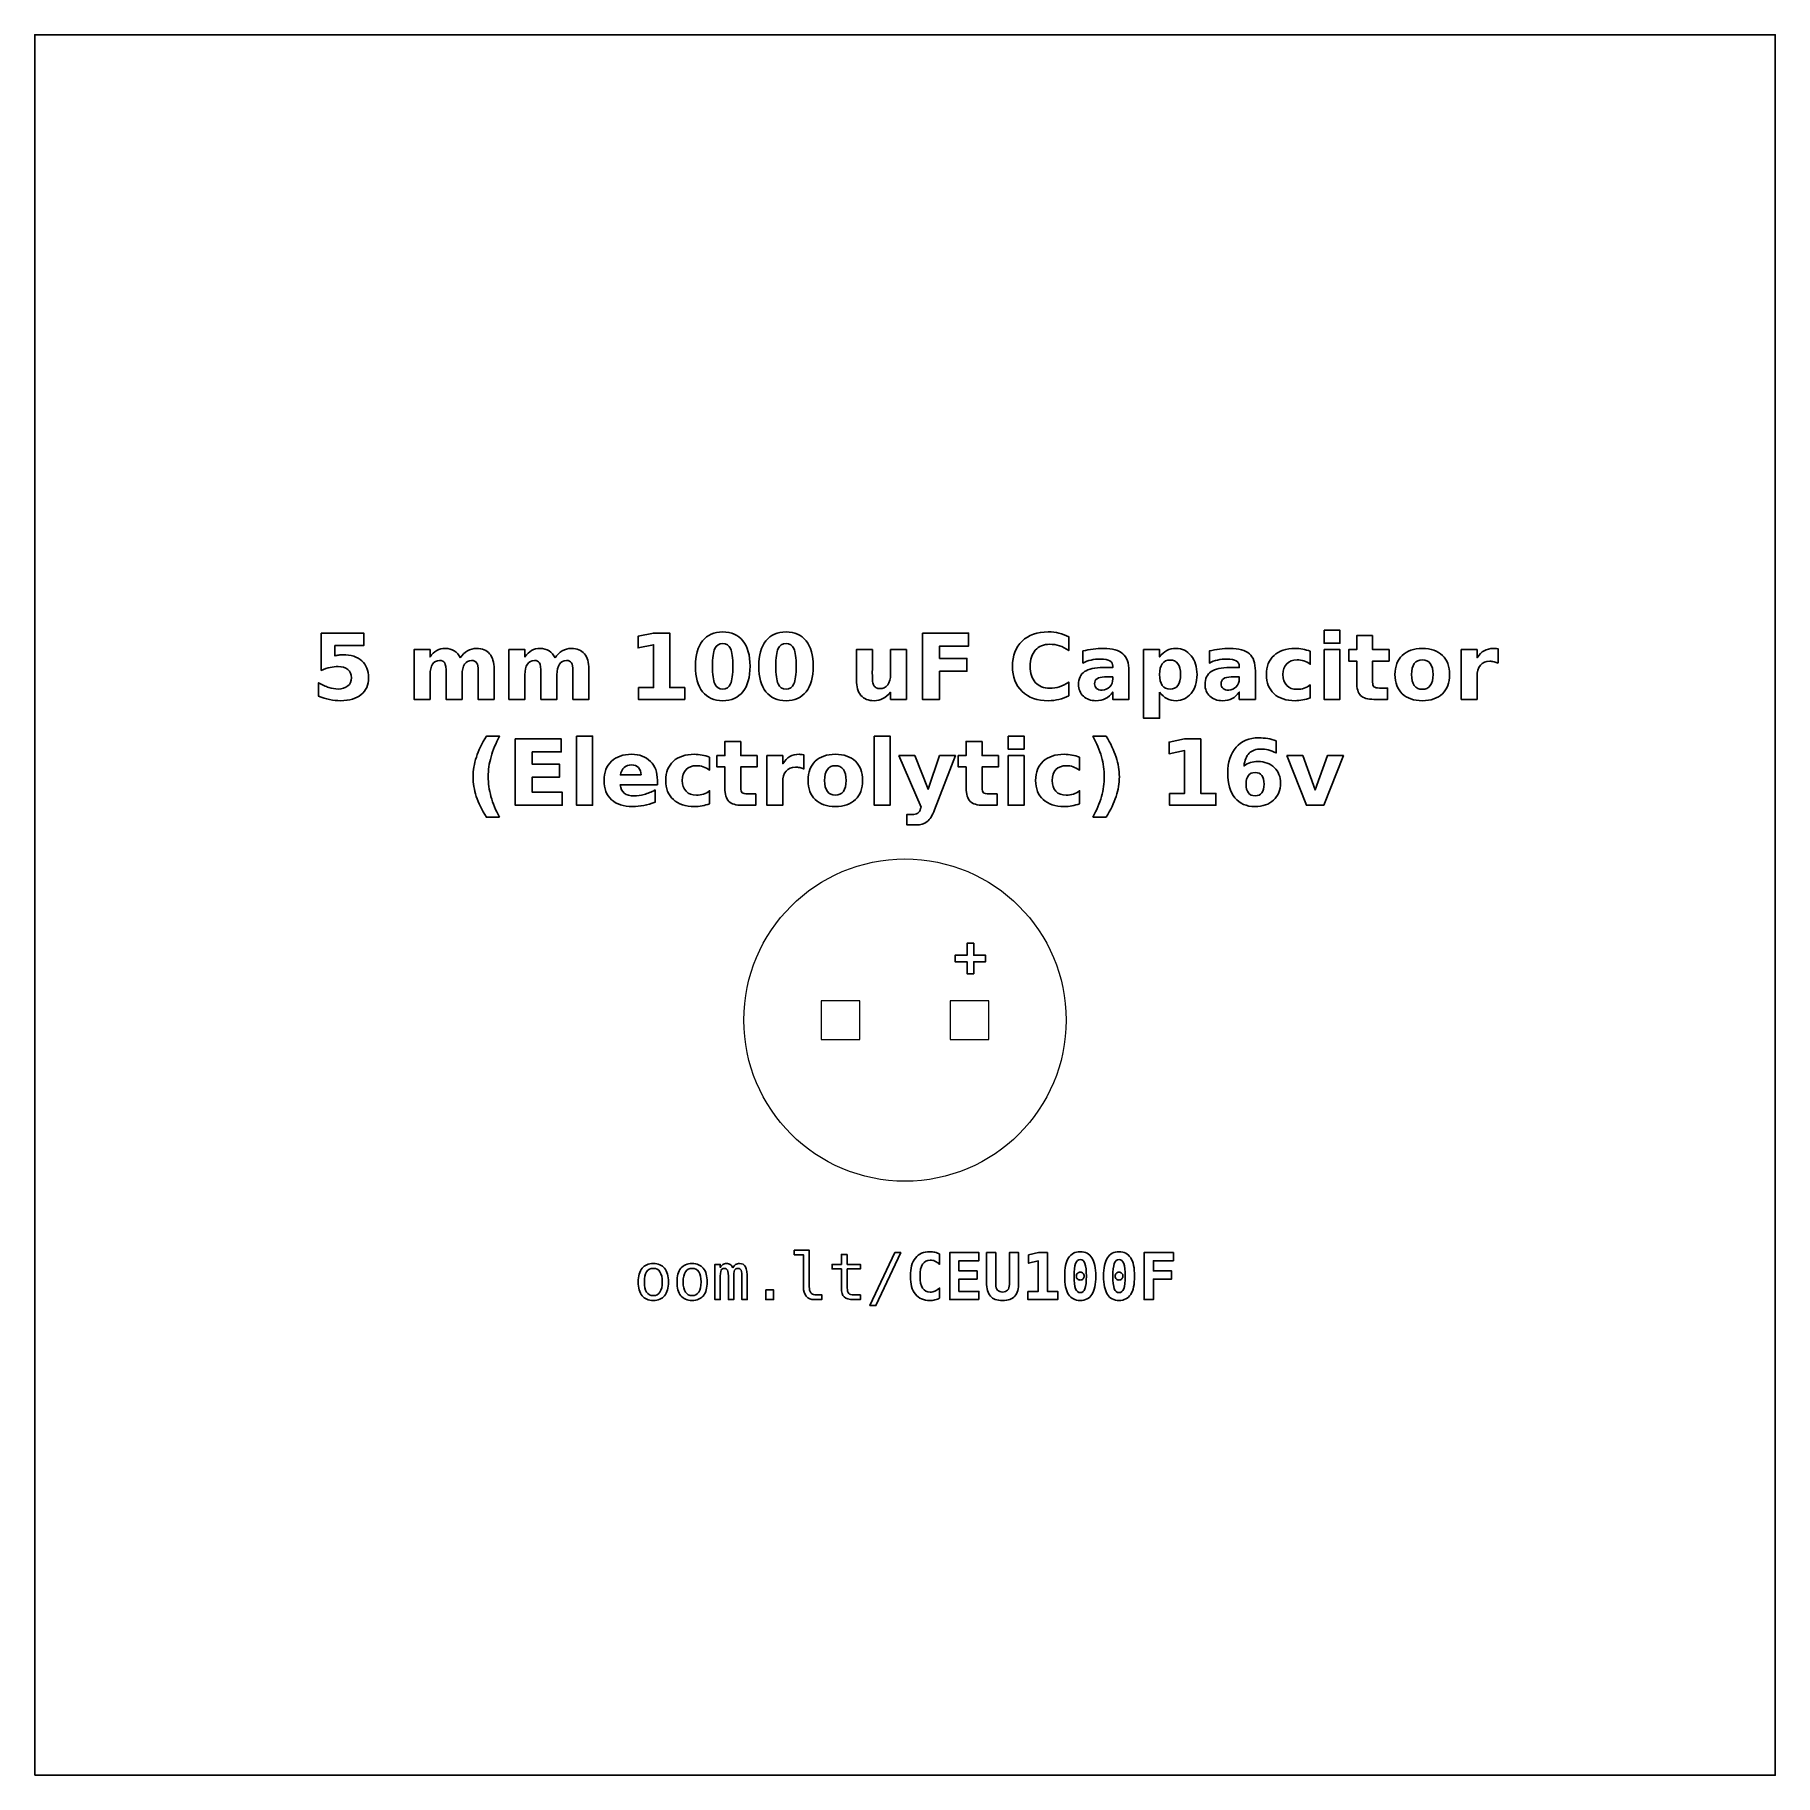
# Model space of a CAD drawing. Header units: centimetres. Extents: x -11.85 to -9.15, y -16.2 to -13.5.
import ezdxf

# ---------------------------------------------------------------- set-up
doc = ezdxf.new("R2010")
doc.units = ezdxf.units.CM
doc.header["$MEASUREMENT"] = 0
doc.layers.add('Layer 1', color=7, linetype='Continuous')

msp = doc.modelspace()

# ---------------------------------------------------------------- linework, layer by layer
at = {"layer": 'Layer 1', "color": 7}
msp.add_lwpolyline([(-11.85, -16.2), (-9.15, -16.2), (-9.15, -13.5), (-11.85, -13.5), (-11.85, -16.2)], close=True, dxfattribs=at)
at = {"layer": 'Layer 1', "color": 7, "lineweight": 20}
for points in [[(-10.63001, -15.05855), (-10.57001, -15.05855), (-10.57001, -14.99855), (-10.63001, -14.99855), (-10.63001, -15.05855)], [(-10.43001, -15.05855), (-10.37001, -15.05855), (-10.37001, -14.99855), (-10.43001, -14.99855), (-10.43001, -15.05855)]]:
    msp.add_lwpolyline(points, close=True, dxfattribs=at)
at = {"layer": 'Layer 1', "color": 250, "lineweight": 20}
msp.add_ellipse((-10.50001, -15.02855), major_axis=(0, 0.25), ratio=1, dxfattribs=at)
at = {"layer": 'Layer 1', "color": 250}
for points, knots in [([(-11.40566, -14.42815), (-11.40566, -14.42815), (-11.33972, -14.42815), (-11.33972, -14.42815), (-11.33972, -14.42815), (-11.33972, -14.42815), (-11.33972, -14.44765), (-11.33972, -14.44765), (-11.33972, -14.44765), (-11.33972, -14.44765), (-11.38452, -14.44765), (-11.38452, -14.44765), (-11.38452, -14.44765), (-11.38452, -14.44765), (-11.38452, -14.46357), (-11.38452, -14.46357), (-11.38452, -14.46357), (-11.3825, -14.46303), (-11.38047, -14.46261), (-11.37843, -14.4623), (-11.37843, -14.4623), (-11.37638, -14.46199), (-11.37424, -14.46185), (-11.37205, -14.46185), (-11.37205, -14.46185), (-11.3595, -14.46185), (-11.34974, -14.46498), (-11.34275, -14.47126), (-11.34275, -14.47126), (-11.33577, -14.47752), (-11.33229, -14.48626), (-11.33229, -14.49746), (-11.33229, -14.49746), (-11.33229, -14.50858), (-11.3361, -14.51729), (-11.34369, -14.52359), (-11.34369, -14.52359), (-11.35129, -14.52987), (-11.36185, -14.53302), (-11.37535, -14.53302), (-11.37535, -14.53302), (-11.38118, -14.53302), (-11.38697, -14.53245), (-11.39268, -14.53133), (-11.39268, -14.53133), (-11.3984, -14.5302), (-11.40409, -14.5285), (-11.40973, -14.5262), (-11.40973, -14.5262), (-11.40973, -14.5262), (-11.40973, -14.50531), (-11.40973, -14.50531), (-11.40973, -14.50531), (-11.40413, -14.50854), (-11.39882, -14.51094), (-11.39379, -14.51253), (-11.39379, -14.51253), (-11.38875, -14.51416), (-11.384, -14.51496), (-11.37956, -14.51496), (-11.37956, -14.51496), (-11.37311, -14.51496), (-11.36806, -14.51338), (-11.36436, -14.51023), (-11.36436, -14.51023), (-11.36067, -14.5071), (-11.35881, -14.50285), (-11.35881, -14.49746), (-11.35881, -14.49746), (-11.35881, -14.49205), (-11.36067, -14.48779), (-11.36436, -14.48467), (-11.36436, -14.48467), (-11.36806, -14.48154), (-11.37311, -14.47999), (-11.37956, -14.47999), (-11.37956, -14.47999), (-11.38337, -14.47999), (-11.38744, -14.48048), (-11.39174, -14.48147), (-11.39174, -14.48147), (-11.39607, -14.48245), (-11.4007, -14.48398), (-11.40566, -14.48605), (-11.40566, -14.48605), (-11.40566, -14.48605), (-11.40566, -14.42815), (-11.40566, -14.42815)], [0, 0, 0, 0, 0.0454545, 0.0454545, 0.0454545, 0.0454545, 0.0909091, 0.0909091, 0.0909091, 0.0909091, 0.1363636, 0.1363636, 0.1363636, 0.1363636, 0.1818182, 0.1818182, 0.1818182, 0.1818182, 0.2272727, 0.2272727, 0.2272727, 0.2272727, 0.2727273, 0.2727273, 0.2727273, 0.2727273, 0.3181818, 0.3181818, 0.3181818, 0.3181818, 0.3636364, 0.3636364, 0.3636364, 0.3636364, 0.4090909, 0.4090909, 0.4090909, 0.4090909, 0.4545455, 0.4545455, 0.4545455, 0.4545455, 0.5, 0.5, 0.5, 0.5, 0.5454545, 0.5454545, 0.5454545, 0.5454545, 0.5909091, 0.5909091, 0.5909091, 0.5909091, 0.6363636, 0.6363636, 0.6363636, 0.6363636, 0.6818182, 0.6818182, 0.6818182, 0.6818182, 0.7272727, 0.7272727, 0.7272727, 0.7272727, 0.7727273, 0.7727273, 0.7727273, 0.7727273, 0.8181818, 0.8181818, 0.8181818, 0.8181818, 0.8636364, 0.8636364, 0.8636364, 0.8636364, 0.9090909, 0.9090909, 0.9090909, 0.9090909, 0.9545455, 0.9545455, 0.9545455, 0.9545455, 1, 1, 1, 1]), ([(-10.91356, -14.5127), (-10.91356, -14.5127), (-10.89013, -14.5127), (-10.89013, -14.5127), (-10.89013, -14.5127), (-10.89013, -14.5127), (-10.89013, -14.44621), (-10.89013, -14.44621), (-10.89013, -14.44621), (-10.89013, -14.44621), (-10.91417, -14.45118), (-10.91417, -14.45118), (-10.91417, -14.45118), (-10.91417, -14.45118), (-10.91417, -14.43311), (-10.91417, -14.43311), (-10.91417, -14.43311), (-10.91417, -14.43311), (-10.89027, -14.42815), (-10.89027, -14.42815), (-10.89027, -14.42815), (-10.89027, -14.42815), (-10.86506, -14.42815), (-10.86506, -14.42815), (-10.86506, -14.42815), (-10.86506, -14.42815), (-10.86506, -14.5127), (-10.86506, -14.5127), (-10.86506, -14.5127), (-10.86506, -14.5127), (-10.84164, -14.5127), (-10.84164, -14.5127), (-10.84164, -14.5127), (-10.84164, -14.5127), (-10.84164, -14.53102), (-10.84164, -14.53102), (-10.84164, -14.53102), (-10.84164, -14.53102), (-10.91356, -14.53102), (-10.91356, -14.53102), (-10.91356, -14.53102), (-10.91356, -14.53102), (-10.91356, -14.5127), (-10.91356, -14.5127)], [0, 0, 0, 0, 0.0909091, 0.0909091, 0.0909091, 0.0909091, 0.1818182, 0.1818182, 0.1818182, 0.1818182, 0.2727273, 0.2727273, 0.2727273, 0.2727273, 0.3636364, 0.3636364, 0.3636364, 0.3636364, 0.4545455, 0.4545455, 0.4545455, 0.4545455, 0.5454545, 0.5454545, 0.5454545, 0.5454545, 0.6363636, 0.6363636, 0.6363636, 0.6363636, 0.7272727, 0.7272727, 0.7272727, 0.7272727, 0.8181818, 0.8181818, 0.8181818, 0.8181818, 0.9090909, 0.9090909, 0.9090909, 0.9090909, 1, 1, 1, 1]), ([(-10.74046, -14.47968), (-10.74046, -14.49673), (-10.74413, -14.50988), (-10.75149, -14.51914), (-10.75149, -14.51914), (-10.75883, -14.52839), (-10.76927, -14.53302), (-10.78277, -14.53302), (-10.78277, -14.53302), (-10.79632, -14.53302), (-10.80678, -14.52839), (-10.81412, -14.51914), (-10.81412, -14.51914), (-10.82148, -14.50988), (-10.82515, -14.49673), (-10.82515, -14.47968), (-10.82515, -14.47968), (-10.82515, -14.46261), (-10.82148, -14.44943), (-10.81412, -14.44017), (-10.81412, -14.44017), (-10.80678, -14.43093), (-10.79632, -14.42629), (-10.78277, -14.42629), (-10.78277, -14.42629), (-10.76927, -14.42629), (-10.75883, -14.43093), (-10.75149, -14.44017), (-10.75149, -14.44017), (-10.74413, -14.44943), (-10.74046, -14.46261), (-10.74046, -14.47968)], [0, 0, 0, 0, 0.125, 0.125, 0.125, 0.125, 0.25, 0.25, 0.25, 0.25, 0.375, 0.375, 0.375, 0.375, 0.5, 0.5, 0.5, 0.5, 0.625, 0.625, 0.625, 0.625, 0.75, 0.75, 0.75, 0.75, 0.875, 0.875, 0.875, 0.875, 1, 1, 1, 1]), ([(-10.76699, -14.47949), (-10.76699, -14.46663), (-10.76819, -14.45757), (-10.77061, -14.4523), (-10.77061, -14.4523), (-10.77301, -14.44706), (-10.77708, -14.44443), (-10.78277, -14.44443), (-10.78277, -14.44443), (-10.78846, -14.44443), (-10.79253, -14.44706), (-10.79498, -14.4523), (-10.79498, -14.4523), (-10.7974, -14.45757), (-10.79862, -14.46663), (-10.79862, -14.47949), (-10.79862, -14.47949), (-10.79862, -14.49247), (-10.7974, -14.50165), (-10.79498, -14.50696), (-10.79498, -14.50696), (-10.79253, -14.5123), (-10.78846, -14.51496), (-10.78277, -14.51496), (-10.78277, -14.51496), (-10.77713, -14.51496), (-10.77308, -14.5123), (-10.77063, -14.50696), (-10.77063, -14.50696), (-10.76821, -14.50165), (-10.76699, -14.49247), (-10.76699, -14.47949)], [0, 0, 0, 0, 0.125, 0.125, 0.125, 0.125, 0.25, 0.25, 0.25, 0.25, 0.375, 0.375, 0.375, 0.375, 0.5, 0.5, 0.5, 0.5, 0.625, 0.625, 0.625, 0.625, 0.75, 0.75, 0.75, 0.75, 0.875, 0.875, 0.875, 0.875, 1, 1, 1, 1]), ([(-10.64227, -14.47968), (-10.64227, -14.49673), (-10.64594, -14.50988), (-10.6533, -14.51914), (-10.6533, -14.51914), (-10.66064, -14.52839), (-10.67108, -14.53302), (-10.68458, -14.53302), (-10.68458, -14.53302), (-10.69813, -14.53302), (-10.70859, -14.52839), (-10.71593, -14.51914), (-10.71593, -14.51914), (-10.72329, -14.50988), (-10.72696, -14.49673), (-10.72696, -14.47968), (-10.72696, -14.47968), (-10.72696, -14.46261), (-10.72329, -14.44943), (-10.71593, -14.44017), (-10.71593, -14.44017), (-10.70859, -14.43093), (-10.69813, -14.42629), (-10.68458, -14.42629), (-10.68458, -14.42629), (-10.67108, -14.42629), (-10.66064, -14.43093), (-10.6533, -14.44017), (-10.6533, -14.44017), (-10.64594, -14.44943), (-10.64227, -14.46261), (-10.64227, -14.47968)], [0, 0, 0, 0, 0.125, 0.125, 0.125, 0.125, 0.25, 0.25, 0.25, 0.25, 0.375, 0.375, 0.375, 0.375, 0.5, 0.5, 0.5, 0.5, 0.625, 0.625, 0.625, 0.625, 0.75, 0.75, 0.75, 0.75, 0.875, 0.875, 0.875, 0.875, 1, 1, 1, 1]), ([(-10.6688, -14.47949), (-10.6688, -14.46663), (-10.67, -14.45757), (-10.67242, -14.4523), (-10.67242, -14.4523), (-10.67482, -14.44706), (-10.67889, -14.44443), (-10.68458, -14.44443), (-10.68458, -14.44443), (-10.69027, -14.44443), (-10.69434, -14.44706), (-10.69679, -14.4523), (-10.69679, -14.4523), (-10.69921, -14.45757), (-10.70043, -14.46663), (-10.70043, -14.47949), (-10.70043, -14.47949), (-10.70043, -14.49247), (-10.69921, -14.50165), (-10.69679, -14.50696), (-10.69679, -14.50696), (-10.69434, -14.5123), (-10.69027, -14.51496), (-10.68458, -14.51496), (-10.68458, -14.51496), (-10.67894, -14.51496), (-10.67489, -14.5123), (-10.67244, -14.50696), (-10.67244, -14.50696), (-10.67002, -14.50165), (-10.6688, -14.49247), (-10.6688, -14.47949)], [0, 0, 0, 0, 0.125, 0.125, 0.125, 0.125, 0.25, 0.25, 0.25, 0.25, 0.375, 0.375, 0.375, 0.375, 0.5, 0.5, 0.5, 0.5, 0.625, 0.625, 0.625, 0.625, 0.75, 0.75, 0.75, 0.75, 0.875, 0.875, 0.875, 0.875, 1, 1, 1, 1]), ([(-10.47298, -14.42815), (-10.47298, -14.42815), (-10.40139, -14.42815), (-10.40139, -14.42815), (-10.40139, -14.42815), (-10.40139, -14.42815), (-10.40139, -14.44821), (-10.40139, -14.44821), (-10.40139, -14.44821), (-10.40139, -14.44821), (-10.44645, -14.44821), (-10.44645, -14.44821), (-10.44645, -14.44821), (-10.44645, -14.44821), (-10.44645, -14.46736), (-10.44645, -14.46736), (-10.44645, -14.46736), (-10.44645, -14.46736), (-10.40407, -14.46736), (-10.40407, -14.46736), (-10.40407, -14.46736), (-10.40407, -14.46736), (-10.40407, -14.48742), (-10.40407, -14.48742), (-10.40407, -14.48742), (-10.40407, -14.48742), (-10.44645, -14.48742), (-10.44645, -14.48742), (-10.44645, -14.48742), (-10.44645, -14.48742), (-10.44645, -14.53102), (-10.44645, -14.53102), (-10.44645, -14.53102), (-10.44645, -14.53102), (-10.47298, -14.53102), (-10.47298, -14.53102), (-10.47298, -14.53102), (-10.47298, -14.53102), (-10.47298, -14.42815), (-10.47298, -14.42815)], [0, 0, 0, 0, 0.1, 0.1, 0.1, 0.1, 0.2, 0.2, 0.2, 0.2, 0.3, 0.3, 0.3, 0.3, 0.4, 0.4, 0.4, 0.4, 0.5, 0.5, 0.5, 0.5, 0.6, 0.6, 0.6, 0.6, 0.7, 0.7, 0.7, 0.7, 0.8, 0.8, 0.8, 0.8, 0.9, 0.9, 0.9, 0.9, 1, 1, 1, 1]), ([(-10.24587, -14.52538), (-10.25073, -14.52789), (-10.25581, -14.5298), (-10.26111, -14.53109), (-10.26111, -14.53109), (-10.26637, -14.53238), (-10.2719, -14.53302), (-10.27764, -14.53302), (-10.27764, -14.53302), (-10.29476, -14.53302), (-10.30833, -14.52822), (-10.31835, -14.51865), (-10.31835, -14.51865), (-10.32837, -14.50908), (-10.33338, -14.4961), (-10.33338, -14.47968), (-10.33338, -14.47968), (-10.33338, -14.46324), (-10.32837, -14.45023), (-10.31835, -14.44066), (-10.31835, -14.44066), (-10.30833, -14.43109), (-10.29476, -14.42629), (-10.27764, -14.42629), (-10.27764, -14.42629), (-10.2719, -14.42629), (-10.26637, -14.42693), (-10.26111, -14.42822), (-10.26111, -14.42822), (-10.25581, -14.42951), (-10.25073, -14.43142), (-10.24587, -14.43394), (-10.24587, -14.43394), (-10.24587, -14.43394), (-10.24587, -14.45522), (-10.24587, -14.45522), (-10.24587, -14.45522), (-10.25078, -14.45186), (-10.25563, -14.44941), (-10.2604, -14.44786), (-10.2604, -14.44786), (-10.26517, -14.44628), (-10.27021, -14.44551), (-10.2755, -14.44551), (-10.2755, -14.44551), (-10.28495, -14.44551), (-10.29241, -14.44854), (-10.29782, -14.45461), (-10.29782, -14.45461), (-10.30325, -14.46068), (-10.30596, -14.46903), (-10.30596, -14.47968), (-10.30596, -14.47968), (-10.30596, -14.49031), (-10.30325, -14.49864), (-10.29782, -14.5047), (-10.29782, -14.5047), (-10.29241, -14.51077), (-10.28495, -14.5138), (-10.2755, -14.5138), (-10.2755, -14.5138), (-10.27021, -14.5138), (-10.26517, -14.51303), (-10.2604, -14.51145), (-10.2604, -14.51145), (-10.25563, -14.5099), (-10.25078, -14.50745), (-10.24587, -14.50409), (-10.24587, -14.50409), (-10.24587, -14.50409), (-10.24587, -14.52538), (-10.24587, -14.52538)], [0, 0, 0, 0, 0.0555556, 0.0555556, 0.0555556, 0.0555556, 0.1111111, 0.1111111, 0.1111111, 0.1111111, 0.1666667, 0.1666667, 0.1666667, 0.1666667, 0.2222222, 0.2222222, 0.2222222, 0.2222222, 0.2777778, 0.2777778, 0.2777778, 0.2777778, 0.3333333, 0.3333333, 0.3333333, 0.3333333, 0.3888889, 0.3888889, 0.3888889, 0.3888889, 0.4444444, 0.4444444, 0.4444444, 0.4444444, 0.5, 0.5, 0.5, 0.5, 0.5555556, 0.5555556, 0.5555556, 0.5555556, 0.6111111, 0.6111111, 0.6111111, 0.6111111, 0.6666667, 0.6666667, 0.6666667, 0.6666667, 0.7222222, 0.7222222, 0.7222222, 0.7222222, 0.7777778, 0.7777778, 0.7777778, 0.7777778, 0.8333333, 0.8333333, 0.8333333, 0.8333333, 0.8888889, 0.8888889, 0.8888889, 0.8888889, 0.9444444, 0.9444444, 0.9444444, 0.9444444, 1, 1, 1, 1]), ([(-9.84989, -14.4238), (-9.84989, -14.4238), (-9.82522, -14.4238), (-9.82522, -14.4238), (-9.82522, -14.4238), (-9.82522, -14.4238), (-9.82522, -14.44393), (-9.82522, -14.44393), (-9.82522, -14.44393), (-9.82522, -14.44393), (-9.84989, -14.44393), (-9.84989, -14.44393), (-9.84989, -14.44393), (-9.84989, -14.44393), (-9.84989, -14.4238), (-9.84989, -14.4238)], [0, 0, 0, 0, 0.25, 0.25, 0.25, 0.25, 0.5, 0.5, 0.5, 0.5, 0.75, 0.75, 0.75, 0.75, 1, 1, 1, 1]), ([(-9.77455, -14.43194), (-9.77455, -14.43194), (-9.77455, -14.45386), (-9.77455, -14.45386), (-9.77455, -14.45386), (-9.77455, -14.45386), (-9.74913, -14.45386), (-9.74913, -14.45386), (-9.74913, -14.45386), (-9.74913, -14.45386), (-9.74913, -14.4715), (-9.74913, -14.4715), (-9.74913, -14.4715), (-9.74913, -14.4715), (-9.77455, -14.4715), (-9.77455, -14.4715), (-9.77455, -14.4715), (-9.77455, -14.4715), (-9.77455, -14.50421), (-9.77455, -14.50421), (-9.77455, -14.50421), (-9.77455, -14.50781), (-9.77385, -14.51023), (-9.77241, -14.51148), (-9.77241, -14.51148), (-9.771, -14.51275), (-9.76818, -14.51338), (-9.76395, -14.51338), (-9.76395, -14.51338), (-9.76395, -14.51338), (-9.75127, -14.51338), (-9.75127, -14.51338), (-9.75127, -14.51338), (-9.75127, -14.51338), (-9.75127, -14.53102), (-9.75127, -14.53102), (-9.75127, -14.53102), (-9.75127, -14.53102), (-9.77241, -14.53102), (-9.77241, -14.53102), (-9.77241, -14.53102), (-9.78215, -14.53102), (-9.78907, -14.529), (-9.79313, -14.52493), (-9.79313, -14.52493), (-9.7972, -14.52086), (-9.79923, -14.51395), (-9.79923, -14.50421), (-9.79923, -14.50421), (-9.79923, -14.50421), (-9.79923, -14.4715), (-9.79923, -14.4715), (-9.79923, -14.4715), (-9.79923, -14.4715), (-9.81148, -14.4715), (-9.81148, -14.4715), (-9.81148, -14.4715), (-9.81148, -14.4715), (-9.81148, -14.45386), (-9.81148, -14.45386), (-9.81148, -14.45386), (-9.81148, -14.45386), (-9.79923, -14.45386), (-9.79923, -14.45386), (-9.79923, -14.45386), (-9.79923, -14.45386), (-9.79923, -14.43194), (-9.79923, -14.43194), (-9.79923, -14.43194), (-9.79923, -14.43194), (-9.77455, -14.43194), (-9.77455, -14.43194)], [0, 0, 0, 0, 0.0555556, 0.0555556, 0.0555556, 0.0555556, 0.1111111, 0.1111111, 0.1111111, 0.1111111, 0.1666667, 0.1666667, 0.1666667, 0.1666667, 0.2222222, 0.2222222, 0.2222222, 0.2222222, 0.2777778, 0.2777778, 0.2777778, 0.2777778, 0.3333333, 0.3333333, 0.3333333, 0.3333333, 0.3888889, 0.3888889, 0.3888889, 0.3888889, 0.4444444, 0.4444444, 0.4444444, 0.4444444, 0.5, 0.5, 0.5, 0.5, 0.5555556, 0.5555556, 0.5555556, 0.5555556, 0.6111111, 0.6111111, 0.6111111, 0.6111111, 0.6666667, 0.6666667, 0.6666667, 0.6666667, 0.7222222, 0.7222222, 0.7222222, 0.7222222, 0.7777778, 0.7777778, 0.7777778, 0.7777778, 0.8333333, 0.8333333, 0.8333333, 0.8333333, 0.8888889, 0.8888889, 0.8888889, 0.8888889, 0.9444444, 0.9444444, 0.9444444, 0.9444444, 1, 1, 1, 1]), ([(-11.18993, -14.46667), (-11.1868, -14.4619), (-11.18311, -14.45825), (-11.1788, -14.45576), (-11.1788, -14.45576), (-11.1745, -14.45324), (-11.1698, -14.452), (-11.16465, -14.452), (-11.16465, -14.452), (-11.15578, -14.452), (-11.14903, -14.45473), (-11.1444, -14.46021), (-11.1444, -14.46021), (-11.13976, -14.46566), (-11.13743, -14.47361), (-11.13743, -14.48403), (-11.13743, -14.48403), (-11.13743, -14.48403), (-11.13743, -14.53102), (-11.13743, -14.53102), (-11.13743, -14.53102), (-11.13743, -14.53102), (-11.16225, -14.53102), (-11.16225, -14.53102), (-11.16225, -14.53102), (-11.16225, -14.53102), (-11.16225, -14.49078), (-11.16225, -14.49078), (-11.16225, -14.49078), (-11.1622, -14.49019), (-11.16218, -14.48958), (-11.16215, -14.48892), (-11.16215, -14.48892), (-11.16213, -14.48829), (-11.16211, -14.48737), (-11.16211, -14.48617), (-11.16211, -14.48617), (-11.16211, -14.48071), (-11.1629, -14.47674), (-11.16453, -14.47429), (-11.16453, -14.47429), (-11.16613, -14.47182), (-11.16871, -14.4706), (-11.17229, -14.4706), (-11.17229, -14.4706), (-11.17699, -14.4706), (-11.18059, -14.47253), (-11.18315, -14.47639), (-11.18315, -14.47639), (-11.18569, -14.48024), (-11.18701, -14.48582), (-11.18711, -14.49313), (-11.18711, -14.49313), (-11.18711, -14.49313), (-11.18711, -14.53102), (-11.18711, -14.53102), (-11.18711, -14.53102), (-11.18711, -14.53102), (-11.21192, -14.53102), (-11.21192, -14.53102), (-11.21192, -14.53102), (-11.21192, -14.53102), (-11.21192, -14.49078), (-11.21192, -14.49078), (-11.21192, -14.49078), (-11.21192, -14.48224), (-11.21265, -14.47674), (-11.21413, -14.47429), (-11.21413, -14.47429), (-11.21559, -14.47182), (-11.2182, -14.4706), (-11.22196, -14.4706), (-11.22196, -14.4706), (-11.22671, -14.4706), (-11.23036, -14.47255), (-11.23292, -14.47643), (-11.23292, -14.47643), (-11.23548, -14.48031), (-11.23678, -14.48584), (-11.23678, -14.49306), (-11.23678, -14.49306), (-11.23678, -14.49306), (-11.23678, -14.53102), (-11.23678, -14.53102), (-11.23678, -14.53102), (-11.23678, -14.53102), (-11.26159, -14.53102), (-11.26159, -14.53102), (-11.26159, -14.53102), (-11.26159, -14.53102), (-11.26159, -14.45386), (-11.26159, -14.45386), (-11.26159, -14.45386), (-11.26159, -14.45386), (-11.23678, -14.45386), (-11.23678, -14.45386), (-11.23678, -14.45386), (-11.23678, -14.45386), (-11.23678, -14.46517), (-11.23678, -14.46517), (-11.23678, -14.46517), (-11.23374, -14.46079), (-11.23026, -14.45753), (-11.22633, -14.45531), (-11.22633, -14.45531), (-11.22241, -14.4531), (-11.21808, -14.452), (-11.21335, -14.452), (-11.21335, -14.452), (-11.20804, -14.452), (-11.20331, -14.45329), (-11.19924, -14.45586), (-11.19924, -14.45586), (-11.19515, -14.45844), (-11.19204, -14.46204), (-11.18993, -14.46667)], [0, 0, 0, 0, 0.0344828, 0.0344828, 0.0344828, 0.0344828, 0.0689655, 0.0689655, 0.0689655, 0.0689655, 0.1034483, 0.1034483, 0.1034483, 0.1034483, 0.137931, 0.137931, 0.137931, 0.137931, 0.1724138, 0.1724138, 0.1724138, 0.1724138, 0.2068966, 0.2068966, 0.2068966, 0.2068966, 0.2413793, 0.2413793, 0.2413793, 0.2413793, 0.2758621, 0.2758621, 0.2758621, 0.2758621, 0.3103448, 0.3103448, 0.3103448, 0.3103448, 0.3448276, 0.3448276, 0.3448276, 0.3448276, 0.3793103, 0.3793103, 0.3793103, 0.3793103, 0.4137931, 0.4137931, 0.4137931, 0.4137931, 0.4482759, 0.4482759, 0.4482759, 0.4482759, 0.4827586, 0.4827586, 0.4827586, 0.4827586, 0.5172414, 0.5172414, 0.5172414, 0.5172414, 0.5517241, 0.5517241, 0.5517241, 0.5517241, 0.5862069, 0.5862069, 0.5862069, 0.5862069, 0.6206897, 0.6206897, 0.6206897, 0.6206897, 0.6551724, 0.6551724, 0.6551724, 0.6551724, 0.6896552, 0.6896552, 0.6896552, 0.6896552, 0.7241379, 0.7241379, 0.7241379, 0.7241379, 0.7586207, 0.7586207, 0.7586207, 0.7586207, 0.7931034, 0.7931034, 0.7931034, 0.7931034, 0.8275862, 0.8275862, 0.8275862, 0.8275862, 0.862069, 0.862069, 0.862069, 0.862069, 0.8965517, 0.8965517, 0.8965517, 0.8965517, 0.9310345, 0.9310345, 0.9310345, 0.9310345, 0.9655172, 0.9655172, 0.9655172, 0.9655172, 1, 1, 1, 1]), ([(-11.04289, -14.46667), (-11.03976, -14.4619), (-11.03607, -14.45825), (-11.03176, -14.45576), (-11.03176, -14.45576), (-11.02746, -14.45324), (-11.02276, -14.452), (-11.01761, -14.452), (-11.01761, -14.452), (-11.00874, -14.452), (-11.00199, -14.45473), (-10.99736, -14.46021), (-10.99736, -14.46021), (-10.99272, -14.46566), (-10.99039, -14.47361), (-10.99039, -14.48403), (-10.99039, -14.48403), (-10.99039, -14.48403), (-10.99039, -14.53102), (-10.99039, -14.53102), (-10.99039, -14.53102), (-10.99039, -14.53102), (-11.01521, -14.53102), (-11.01521, -14.53102), (-11.01521, -14.53102), (-11.01521, -14.53102), (-11.01521, -14.49078), (-11.01521, -14.49078), (-11.01521, -14.49078), (-11.01516, -14.49019), (-11.01514, -14.48958), (-11.01511, -14.48892), (-11.01511, -14.48892), (-11.01509, -14.48829), (-11.01507, -14.48737), (-11.01507, -14.48617), (-11.01507, -14.48617), (-11.01507, -14.48071), (-11.01586, -14.47674), (-11.01749, -14.47429), (-11.01749, -14.47429), (-11.01909, -14.47182), (-11.02167, -14.4706), (-11.02525, -14.4706), (-11.02525, -14.4706), (-11.02995, -14.4706), (-11.03355, -14.47253), (-11.03611, -14.47639), (-11.03611, -14.47639), (-11.03865, -14.48024), (-11.03997, -14.48582), (-11.04007, -14.49313), (-11.04007, -14.49313), (-11.04007, -14.49313), (-11.04007, -14.53102), (-11.04007, -14.53102), (-11.04007, -14.53102), (-11.04007, -14.53102), (-11.06488, -14.53102), (-11.06488, -14.53102), (-11.06488, -14.53102), (-11.06488, -14.53102), (-11.06488, -14.49078), (-11.06488, -14.49078), (-11.06488, -14.49078), (-11.06488, -14.48224), (-11.06561, -14.47674), (-11.06709, -14.47429), (-11.06709, -14.47429), (-11.06855, -14.47182), (-11.07116, -14.4706), (-11.07492, -14.4706), (-11.07492, -14.4706), (-11.07967, -14.4706), (-11.08332, -14.47255), (-11.08588, -14.47643), (-11.08588, -14.47643), (-11.08844, -14.48031), (-11.08974, -14.48584), (-11.08974, -14.49306), (-11.08974, -14.49306), (-11.08974, -14.49306), (-11.08974, -14.53102), (-11.08974, -14.53102), (-11.08974, -14.53102), (-11.08974, -14.53102), (-11.11455, -14.53102), (-11.11455, -14.53102), (-11.11455, -14.53102), (-11.11455, -14.53102), (-11.11455, -14.45386), (-11.11455, -14.45386), (-11.11455, -14.45386), (-11.11455, -14.45386), (-11.08974, -14.45386), (-11.08974, -14.45386), (-11.08974, -14.45386), (-11.08974, -14.45386), (-11.08974, -14.46517), (-11.08974, -14.46517), (-11.08974, -14.46517), (-11.0867, -14.46079), (-11.08322, -14.45753), (-11.07929, -14.45531), (-11.07929, -14.45531), (-11.07537, -14.4531), (-11.07104, -14.452), (-11.06631, -14.452), (-11.06631, -14.452), (-11.061, -14.452), (-11.05627, -14.45329), (-11.0522, -14.45586), (-11.0522, -14.45586), (-11.04811, -14.45844), (-11.045, -14.46204), (-11.04289, -14.46667)], [0, 0, 0, 0, 0.0344828, 0.0344828, 0.0344828, 0.0344828, 0.0689655, 0.0689655, 0.0689655, 0.0689655, 0.1034483, 0.1034483, 0.1034483, 0.1034483, 0.137931, 0.137931, 0.137931, 0.137931, 0.1724138, 0.1724138, 0.1724138, 0.1724138, 0.2068966, 0.2068966, 0.2068966, 0.2068966, 0.2413793, 0.2413793, 0.2413793, 0.2413793, 0.2758621, 0.2758621, 0.2758621, 0.2758621, 0.3103448, 0.3103448, 0.3103448, 0.3103448, 0.3448276, 0.3448276, 0.3448276, 0.3448276, 0.3793103, 0.3793103, 0.3793103, 0.3793103, 0.4137931, 0.4137931, 0.4137931, 0.4137931, 0.4482759, 0.4482759, 0.4482759, 0.4482759, 0.4827586, 0.4827586, 0.4827586, 0.4827586, 0.5172414, 0.5172414, 0.5172414, 0.5172414, 0.5517241, 0.5517241, 0.5517241, 0.5517241, 0.5862069, 0.5862069, 0.5862069, 0.5862069, 0.6206897, 0.6206897, 0.6206897, 0.6206897, 0.6551724, 0.6551724, 0.6551724, 0.6551724, 0.6896552, 0.6896552, 0.6896552, 0.6896552, 0.7241379, 0.7241379, 0.7241379, 0.7241379, 0.7586207, 0.7586207, 0.7586207, 0.7586207, 0.7931034, 0.7931034, 0.7931034, 0.7931034, 0.8275862, 0.8275862, 0.8275862, 0.8275862, 0.862069, 0.862069, 0.862069, 0.862069, 0.8965517, 0.8965517, 0.8965517, 0.8965517, 0.9310345, 0.9310345, 0.9310345, 0.9310345, 0.9655172, 0.9655172, 0.9655172, 0.9655172, 1, 1, 1, 1]), ([(-10.57536, -14.50099), (-10.57536, -14.50099), (-10.57536, -14.45386), (-10.57536, -14.45386), (-10.57536, -14.45386), (-10.57536, -14.45386), (-10.55055, -14.45386), (-10.55055, -14.45386), (-10.55055, -14.45386), (-10.55055, -14.45386), (-10.55055, -14.46157), (-10.55055, -14.46157), (-10.55055, -14.46157), (-10.55055, -14.46576), (-10.55057, -14.471), (-10.55062, -14.4773), (-10.55062, -14.4773), (-10.55067, -14.48363), (-10.55069, -14.48784), (-10.55069, -14.48996), (-10.55069, -14.48996), (-10.55069, -14.49617), (-10.55052, -14.50063), (-10.5502, -14.50336), (-10.5502, -14.50336), (-10.54989, -14.50609), (-10.54933, -14.50807), (-10.54855, -14.50931), (-10.54855, -14.50931), (-10.54754, -14.51094), (-10.54622, -14.51216), (-10.5446, -14.51303), (-10.5446, -14.51303), (-10.54295, -14.5139), (-10.54109, -14.51435), (-10.53898, -14.51435), (-10.53898, -14.51435), (-10.53383, -14.51435), (-10.52978, -14.51237), (-10.52684, -14.50842), (-10.52684, -14.50842), (-10.5239, -14.50447), (-10.52244, -14.49899), (-10.52244, -14.49196), (-10.52244, -14.49196), (-10.52244, -14.49196), (-10.52244, -14.45386), (-10.52244, -14.45386), (-10.52244, -14.45386), (-10.52244, -14.45386), (-10.49777, -14.45386), (-10.49777, -14.45386), (-10.49777, -14.45386), (-10.49777, -14.45386), (-10.49777, -14.53102), (-10.49777, -14.53102), (-10.49777, -14.53102), (-10.49777, -14.53102), (-10.52244, -14.53102), (-10.52244, -14.53102), (-10.52244, -14.53102), (-10.52244, -14.53102), (-10.52244, -14.51985), (-10.52244, -14.51985), (-10.52244, -14.51985), (-10.52616, -14.52436), (-10.53011, -14.52768), (-10.53425, -14.52982), (-10.53425, -14.52982), (-10.53841, -14.53196), (-10.543, -14.53302), (-10.54801, -14.53302), (-10.54801, -14.53302), (-10.55692, -14.53302), (-10.56369, -14.53029), (-10.56837, -14.52481), (-10.56837, -14.52481), (-10.57303, -14.51935), (-10.57536, -14.51141), (-10.57536, -14.50099)], [0, 0, 0, 0, 0.05, 0.05, 0.05, 0.05, 0.1, 0.1, 0.1, 0.1, 0.15, 0.15, 0.15, 0.15, 0.2, 0.2, 0.2, 0.2, 0.25, 0.25, 0.25, 0.25, 0.3, 0.3, 0.3, 0.3, 0.35, 0.35, 0.35, 0.35, 0.4, 0.4, 0.4, 0.4, 0.45, 0.45, 0.45, 0.45, 0.5, 0.5, 0.5, 0.5, 0.55, 0.55, 0.55, 0.55, 0.6, 0.6, 0.6, 0.6, 0.65, 0.65, 0.65, 0.65, 0.7, 0.7, 0.7, 0.7, 0.75, 0.75, 0.75, 0.75, 0.8, 0.8, 0.8, 0.8, 0.85, 0.85, 0.85, 0.85, 0.9, 0.9, 0.9, 0.9, 0.95, 0.95, 0.95, 0.95, 1, 1, 1, 1]), ([(-10.15273, -14.48697), (-10.15273, -14.48697), (-10.15273, -14.53102), (-10.15273, -14.53102), (-10.15273, -14.53102), (-10.15273, -14.53102), (-10.17762, -14.53102), (-10.17762, -14.53102), (-10.17762, -14.53102), (-10.17762, -14.53102), (-10.17762, -14.51959), (-10.17762, -14.51959), (-10.17762, -14.51959), (-10.18093, -14.52427), (-10.18465, -14.52768), (-10.18877, -14.52982), (-10.18877, -14.52982), (-10.1929, -14.53196), (-10.19794, -14.53302), (-10.20386, -14.53302), (-10.20386, -14.53302), (-10.21186, -14.53302), (-10.21833, -14.53069), (-10.22331, -14.52603), (-10.22331, -14.52603), (-10.2283, -14.52135), (-10.23079, -14.51531), (-10.23079, -14.50785), (-10.23079, -14.50785), (-10.23079, -14.49882), (-10.22769, -14.49217), (-10.22146, -14.48796), (-10.22146, -14.48796), (-10.21522, -14.48372), (-10.20546, -14.48161), (-10.19215, -14.48161), (-10.19215, -14.48161), (-10.19215, -14.48161), (-10.17762, -14.48161), (-10.17762, -14.48161), (-10.17762, -14.48161), (-10.17762, -14.48161), (-10.17762, -14.47968), (-10.17762, -14.47968), (-10.17762, -14.47968), (-10.17762, -14.47578), (-10.17915, -14.47293), (-10.18223, -14.47112), (-10.18223, -14.47112), (-10.18531, -14.46931), (-10.19011, -14.46839), (-10.19662, -14.46839), (-10.19662, -14.46839), (-10.20191, -14.46839), (-10.20683, -14.46891), (-10.21137, -14.46997), (-10.21137, -14.46997), (-10.21591, -14.47102), (-10.22014, -14.47262), (-10.22404, -14.47474), (-10.22404, -14.47474), (-10.22404, -14.47474), (-10.22404, -14.45593), (-10.22404, -14.45593), (-10.22404, -14.45593), (-10.21875, -14.45463), (-10.21346, -14.45367), (-10.20812, -14.45299), (-10.20812, -14.45299), (-10.20281, -14.45233), (-10.19747, -14.452), (-10.19215, -14.452), (-10.19215, -14.452), (-10.17823, -14.452), (-10.16819, -14.45475), (-10.162, -14.46023), (-10.162, -14.46023), (-10.15582, -14.46571), (-10.15273, -14.47462), (-10.15273, -14.48697)], [0, 0, 0, 0, 0.05, 0.05, 0.05, 0.05, 0.1, 0.1, 0.1, 0.1, 0.15, 0.15, 0.15, 0.15, 0.2, 0.2, 0.2, 0.2, 0.25, 0.25, 0.25, 0.25, 0.3, 0.3, 0.3, 0.3, 0.35, 0.35, 0.35, 0.35, 0.4, 0.4, 0.4, 0.4, 0.45, 0.45, 0.45, 0.45, 0.5, 0.5, 0.5, 0.5, 0.55, 0.55, 0.55, 0.55, 0.6, 0.6, 0.6, 0.6, 0.65, 0.65, 0.65, 0.65, 0.7, 0.7, 0.7, 0.7, 0.75, 0.75, 0.75, 0.75, 0.8, 0.8, 0.8, 0.8, 0.85, 0.85, 0.85, 0.85, 0.9, 0.9, 0.9, 0.9, 0.95, 0.95, 0.95, 0.95, 1, 1, 1, 1]), ([(-10.10511, -14.51985), (-10.10511, -14.51985), (-10.10511, -14.56037), (-10.10511, -14.56037), (-10.10511, -14.56037), (-10.10511, -14.56037), (-10.12978, -14.56037), (-10.12978, -14.56037), (-10.12978, -14.56037), (-10.12978, -14.56037), (-10.12978, -14.45386), (-10.12978, -14.45386), (-10.12978, -14.45386), (-10.12978, -14.45386), (-10.10511, -14.45386), (-10.10511, -14.45386), (-10.10511, -14.45386), (-10.10511, -14.45386), (-10.10511, -14.46517), (-10.10511, -14.46517), (-10.10511, -14.46517), (-10.10172, -14.46065), (-10.09793, -14.45734), (-10.09382, -14.4552), (-10.09382, -14.4552), (-10.08968, -14.45306), (-10.08493, -14.452), (-10.07954, -14.452), (-10.07954, -14.452), (-10.07004, -14.452), (-10.06223, -14.45578), (-10.05614, -14.46333), (-10.05614, -14.46333), (-10.05003, -14.47088), (-10.04697, -14.48062), (-10.04697, -14.4925), (-10.04697, -14.4925), (-10.04697, -14.5044), (-10.05003, -14.51413), (-10.05614, -14.52168), (-10.05614, -14.52168), (-10.06223, -14.52923), (-10.07004, -14.53302), (-10.07954, -14.53302), (-10.07954, -14.53302), (-10.08493, -14.53302), (-10.08968, -14.53196), (-10.09382, -14.52982), (-10.09382, -14.52982), (-10.09793, -14.52768), (-10.10172, -14.52436), (-10.10511, -14.51985)], [0, 0, 0, 0, 0.0769231, 0.0769231, 0.0769231, 0.0769231, 0.1538462, 0.1538462, 0.1538462, 0.1538462, 0.2307692, 0.2307692, 0.2307692, 0.2307692, 0.3076923, 0.3076923, 0.3076923, 0.3076923, 0.3846154, 0.3846154, 0.3846154, 0.3846154, 0.4615385, 0.4615385, 0.4615385, 0.4615385, 0.5384615, 0.5384615, 0.5384615, 0.5384615, 0.6153846, 0.6153846, 0.6153846, 0.6153846, 0.6923077, 0.6923077, 0.6923077, 0.6923077, 0.7692308, 0.7692308, 0.7692308, 0.7692308, 0.8461538, 0.8461538, 0.8461538, 0.8461538, 0.9230769, 0.9230769, 0.9230769, 0.9230769, 1, 1, 1, 1]), ([(-10.08871, -14.46992), (-10.09401, -14.46992), (-10.09805, -14.47185), (-10.10087, -14.47573), (-10.10087, -14.47573), (-10.10369, -14.47961), (-10.10511, -14.48521), (-10.10511, -14.4925), (-10.10511, -14.4925), (-10.10511, -14.49981), (-10.10369, -14.50541), (-10.10087, -14.50929), (-10.10087, -14.50929), (-10.09805, -14.51317), (-10.09401, -14.5151), (-10.08871, -14.5151), (-10.08871, -14.5151), (-10.08345, -14.5151), (-10.0794, -14.51317), (-10.07663, -14.50931), (-10.07663, -14.50931), (-10.07385, -14.50546), (-10.07246, -14.49986), (-10.07246, -14.4925), (-10.07246, -14.4925), (-10.07246, -14.48516), (-10.07385, -14.47956), (-10.07663, -14.4757), (-10.07663, -14.4757), (-10.0794, -14.47185), (-10.08345, -14.46992), (-10.08871, -14.46992)], [0, 0, 0, 0, 0.125, 0.125, 0.125, 0.125, 0.25, 0.25, 0.25, 0.25, 0.375, 0.375, 0.375, 0.375, 0.5, 0.5, 0.5, 0.5, 0.625, 0.625, 0.625, 0.625, 0.75, 0.75, 0.75, 0.75, 0.875, 0.875, 0.875, 0.875, 1, 1, 1, 1]), ([(-9.95649, -14.48697), (-9.95649, -14.48697), (-9.95649, -14.53102), (-9.95649, -14.53102), (-9.95649, -14.53102), (-9.95649, -14.53102), (-9.98138, -14.53102), (-9.98138, -14.53102), (-9.98138, -14.53102), (-9.98138, -14.53102), (-9.98138, -14.51959), (-9.98138, -14.51959), (-9.98138, -14.51959), (-9.98469, -14.52427), (-9.98841, -14.52768), (-9.99253, -14.52982), (-9.99253, -14.52982), (-9.99666, -14.53196), (-10.0017, -14.53302), (-10.00762, -14.53302), (-10.00762, -14.53302), (-10.01562, -14.53302), (-10.02209, -14.53069), (-10.02707, -14.52603), (-10.02707, -14.52603), (-10.03206, -14.52135), (-10.03455, -14.51531), (-10.03455, -14.50785), (-10.03455, -14.50785), (-10.03455, -14.49882), (-10.03145, -14.49217), (-10.02522, -14.48796), (-10.02522, -14.48796), (-10.01898, -14.48372), (-10.00922, -14.48161), (-9.99591, -14.48161), (-9.99591, -14.48161), (-9.99591, -14.48161), (-9.98138, -14.48161), (-9.98138, -14.48161), (-9.98138, -14.48161), (-9.98138, -14.48161), (-9.98138, -14.47968), (-9.98138, -14.47968), (-9.98138, -14.47968), (-9.98138, -14.47578), (-9.98291, -14.47293), (-9.98599, -14.47112), (-9.98599, -14.47112), (-9.98907, -14.46931), (-9.99387, -14.46839), (-10.00038, -14.46839), (-10.00038, -14.46839), (-10.00567, -14.46839), (-10.01059, -14.46891), (-10.01513, -14.46997), (-10.01513, -14.46997), (-10.01967, -14.47102), (-10.0239, -14.47262), (-10.0278, -14.47474), (-10.0278, -14.47474), (-10.0278, -14.47474), (-10.0278, -14.45593), (-10.0278, -14.45593), (-10.0278, -14.45593), (-10.02251, -14.45463), (-10.01722, -14.45367), (-10.01188, -14.45299), (-10.01188, -14.45299), (-10.00657, -14.45233), (-10.00123, -14.452), (-9.99591, -14.452), (-9.99591, -14.452), (-9.98199, -14.452), (-9.97195, -14.45475), (-9.96576, -14.46023), (-9.96576, -14.46023), (-9.95958, -14.46571), (-9.95649, -14.47462), (-9.95649, -14.48697)], [0, 0, 0, 0, 0.05, 0.05, 0.05, 0.05, 0.1, 0.1, 0.1, 0.1, 0.15, 0.15, 0.15, 0.15, 0.2, 0.2, 0.2, 0.2, 0.25, 0.25, 0.25, 0.25, 0.3, 0.3, 0.3, 0.3, 0.35, 0.35, 0.35, 0.35, 0.4, 0.4, 0.4, 0.4, 0.45, 0.45, 0.45, 0.45, 0.5, 0.5, 0.5, 0.5, 0.55, 0.55, 0.55, 0.55, 0.6, 0.6, 0.6, 0.6, 0.65, 0.65, 0.65, 0.65, 0.7, 0.7, 0.7, 0.7, 0.75, 0.75, 0.75, 0.75, 0.8, 0.8, 0.8, 0.8, 0.85, 0.85, 0.85, 0.85, 0.9, 0.9, 0.9, 0.9, 0.95, 0.95, 0.95, 0.95, 1, 1, 1, 1]), ([(-9.87119, -14.45628), (-9.87119, -14.45628), (-9.87119, -14.47639), (-9.87119, -14.47639), (-9.87119, -14.47639), (-9.87455, -14.47408), (-9.87792, -14.47239), (-9.88128, -14.47128), (-9.88128, -14.47128), (-9.88467, -14.47018), (-9.88815, -14.46964), (-9.89179, -14.46964), (-9.89179, -14.46964), (-9.89866, -14.46964), (-9.90402, -14.47164), (-9.90785, -14.47566), (-9.90785, -14.47566), (-9.91169, -14.47968), (-9.91362, -14.4853), (-9.91362, -14.4925), (-9.91362, -14.4925), (-9.91362, -14.49972), (-9.91169, -14.50534), (-9.90785, -14.50936), (-9.90785, -14.50936), (-9.90402, -14.51338), (-9.89866, -14.51538), (-9.89179, -14.51538), (-9.89179, -14.51538), (-9.88793, -14.51538), (-9.88427, -14.51482), (-9.88081, -14.51366), (-9.88081, -14.51366), (-9.87733, -14.51251), (-9.87413, -14.51082), (-9.87119, -14.50856), (-9.87119, -14.50856), (-9.87119, -14.50856), (-9.87119, -14.52874), (-9.87119, -14.52874), (-9.87119, -14.52874), (-9.87505, -14.53017), (-9.87897, -14.53123), (-9.88293, -14.53194), (-9.88293, -14.53194), (-9.8869, -14.53267), (-9.8909, -14.53302), (-9.8949, -14.53302), (-9.8949, -14.53302), (-9.9088, -14.53302), (-9.91968, -14.52944), (-9.92754, -14.52229), (-9.92754, -14.52229), (-9.93539, -14.51517), (-9.93932, -14.50522), (-9.93932, -14.4925), (-9.93932, -14.4925), (-9.93932, -14.4798), (-9.93539, -14.46985), (-9.92754, -14.46272), (-9.92754, -14.46272), (-9.91968, -14.45557), (-9.9088, -14.452), (-9.8949, -14.452), (-9.8949, -14.452), (-9.89085, -14.452), (-9.88685, -14.45235), (-9.88293, -14.45306), (-9.88293, -14.45306), (-9.879, -14.45379), (-9.87509, -14.45484), (-9.87119, -14.45628)], [0, 0, 0, 0, 0.0555556, 0.0555556, 0.0555556, 0.0555556, 0.1111111, 0.1111111, 0.1111111, 0.1111111, 0.1666667, 0.1666667, 0.1666667, 0.1666667, 0.2222222, 0.2222222, 0.2222222, 0.2222222, 0.2777778, 0.2777778, 0.2777778, 0.2777778, 0.3333333, 0.3333333, 0.3333333, 0.3333333, 0.3888889, 0.3888889, 0.3888889, 0.3888889, 0.4444444, 0.4444444, 0.4444444, 0.4444444, 0.5, 0.5, 0.5, 0.5, 0.5555556, 0.5555556, 0.5555556, 0.5555556, 0.6111111, 0.6111111, 0.6111111, 0.6111111, 0.6666667, 0.6666667, 0.6666667, 0.6666667, 0.7222222, 0.7222222, 0.7222222, 0.7222222, 0.7777778, 0.7777778, 0.7777778, 0.7777778, 0.8333333, 0.8333333, 0.8333333, 0.8333333, 0.8888889, 0.8888889, 0.8888889, 0.8888889, 0.9444444, 0.9444444, 0.9444444, 0.9444444, 1, 1, 1, 1]), ([(-9.84989, -14.45386), (-9.84989, -14.45386), (-9.82522, -14.45386), (-9.82522, -14.45386), (-9.82522, -14.45386), (-9.82522, -14.45386), (-9.82522, -14.53102), (-9.82522, -14.53102), (-9.82522, -14.53102), (-9.82522, -14.53102), (-9.84989, -14.53102), (-9.84989, -14.53102), (-9.84989, -14.53102), (-9.84989, -14.53102), (-9.84989, -14.45386), (-9.84989, -14.45386)], [0, 0, 0, 0, 0.25, 0.25, 0.25, 0.25, 0.5, 0.5, 0.5, 0.5, 0.75, 0.75, 0.75, 0.75, 1, 1, 1, 1]), ([(-9.69734, -14.452), (-9.68406, -14.452), (-9.67369, -14.45557), (-9.66623, -14.46275), (-9.66623, -14.46275), (-9.65877, -14.46992), (-9.65504, -14.47982), (-9.65504, -14.4925), (-9.65504, -14.4925), (-9.65504, -14.5052), (-9.65877, -14.5151), (-9.66623, -14.52227), (-9.66623, -14.52227), (-9.67369, -14.52944), (-9.68406, -14.53302), (-9.69734, -14.53302), (-9.69734, -14.53302), (-9.71066, -14.53302), (-9.72107, -14.52944), (-9.72858, -14.52227), (-9.72858, -14.52227), (-9.73608, -14.5151), (-9.73984, -14.5052), (-9.73984, -14.4925), (-9.73984, -14.4925), (-9.73984, -14.47982), (-9.73608, -14.46992), (-9.72858, -14.46275), (-9.72858, -14.46275), (-9.72107, -14.45557), (-9.71066, -14.452), (-9.69734, -14.452)], [0, 0, 0, 0, 0.125, 0.125, 0.125, 0.125, 0.25, 0.25, 0.25, 0.25, 0.375, 0.375, 0.375, 0.375, 0.5, 0.5, 0.5, 0.5, 0.625, 0.625, 0.625, 0.625, 0.75, 0.75, 0.75, 0.75, 0.875, 0.875, 0.875, 0.875, 1, 1, 1, 1]), ([(-9.69734, -14.46964), (-9.7028, -14.46964), (-9.70696, -14.47159), (-9.70983, -14.47552), (-9.70983, -14.47552), (-9.7127, -14.47944), (-9.71414, -14.48511), (-9.71414, -14.4925), (-9.71414, -14.4925), (-9.71414, -14.49991), (-9.7127, -14.50557), (-9.70983, -14.5095), (-9.70983, -14.5095), (-9.70696, -14.51343), (-9.7028, -14.51538), (-9.69734, -14.51538), (-9.69734, -14.51538), (-9.69196, -14.51538), (-9.68787, -14.51343), (-9.68502, -14.5095), (-9.68502, -14.5095), (-9.68218, -14.50557), (-9.68074, -14.49991), (-9.68074, -14.4925), (-9.68074, -14.4925), (-9.68074, -14.48511), (-9.68218, -14.47944), (-9.68502, -14.47552), (-9.68502, -14.47552), (-9.68787, -14.47159), (-9.69196, -14.46964), (-9.69734, -14.46964)], [0, 0, 0, 0, 0.125, 0.125, 0.125, 0.125, 0.25, 0.25, 0.25, 0.25, 0.375, 0.375, 0.375, 0.375, 0.5, 0.5, 0.5, 0.5, 0.625, 0.625, 0.625, 0.625, 0.75, 0.75, 0.75, 0.75, 0.875, 0.875, 0.875, 0.875, 1, 1, 1, 1]), ([(-9.57978, -14.47488), (-9.58194, -14.47387), (-9.58408, -14.47312), (-9.58622, -14.47265), (-9.58622, -14.47265), (-9.58836, -14.47215), (-9.5905, -14.47192), (-9.59267, -14.47192), (-9.59267, -14.47192), (-9.59902, -14.47192), (-9.60389, -14.47394), (-9.60732, -14.47801), (-9.60732, -14.47801), (-9.61073, -14.48208), (-9.61245, -14.48791), (-9.61245, -14.49548), (-9.61245, -14.49548), (-9.61245, -14.49548), (-9.61245, -14.53102), (-9.61245, -14.53102), (-9.61245, -14.53102), (-9.61245, -14.53102), (-9.63712, -14.53102), (-9.63712, -14.53102), (-9.63712, -14.53102), (-9.63712, -14.53102), (-9.63712, -14.45386), (-9.63712, -14.45386), (-9.63712, -14.45386), (-9.63712, -14.45386), (-9.61245, -14.45386), (-9.61245, -14.45386), (-9.61245, -14.45386), (-9.61245, -14.45386), (-9.61245, -14.46653), (-9.61245, -14.46653), (-9.61245, -14.46653), (-9.60927, -14.46148), (-9.60563, -14.45781), (-9.60153, -14.45548), (-9.60153, -14.45548), (-9.59742, -14.45315), (-9.59248, -14.452), (-9.58674, -14.452), (-9.58674, -14.452), (-9.58592, -14.452), (-9.58502, -14.45202), (-9.58406, -14.45209), (-9.58406, -14.45209), (-9.5831, -14.45216), (-9.58168, -14.45233), (-9.57985, -14.45254), (-9.57985, -14.45254), (-9.57985, -14.45254), (-9.57978, -14.47488), (-9.57978, -14.47488)], [0, 0, 0, 0, 0.0714286, 0.0714286, 0.0714286, 0.0714286, 0.1428571, 0.1428571, 0.1428571, 0.1428571, 0.2142857, 0.2142857, 0.2142857, 0.2142857, 0.2857143, 0.2857143, 0.2857143, 0.2857143, 0.3571429, 0.3571429, 0.3571429, 0.3571429, 0.4285714, 0.4285714, 0.4285714, 0.4285714, 0.5, 0.5, 0.5, 0.5, 0.5714286, 0.5714286, 0.5714286, 0.5714286, 0.6428571, 0.6428571, 0.6428571, 0.6428571, 0.7142857, 0.7142857, 0.7142857, 0.7142857, 0.7857143, 0.7857143, 0.7857143, 0.7857143, 0.8571429, 0.8571429, 0.8571429, 0.8571429, 0.9285714, 0.9285714, 0.9285714, 0.9285714, 1, 1, 1, 1]), ([(-10.19041, -14.49628), (-10.19556, -14.49628), (-10.19942, -14.49715), (-10.20203, -14.49889), (-10.20203, -14.49889), (-10.20462, -14.50066), (-10.20591, -14.50322), (-10.20591, -14.50663), (-10.20591, -14.50663), (-10.20591, -14.50976), (-10.20488, -14.51221), (-10.20278, -14.51397), (-10.20278, -14.51397), (-10.20069, -14.51573), (-10.1978, -14.51663), (-10.19408, -14.51663), (-10.19408, -14.51663), (-10.18942, -14.51663), (-10.18554, -14.51496), (-10.18237, -14.51162), (-10.18237, -14.51162), (-10.17919, -14.5083), (-10.17762, -14.50412), (-10.17762, -14.49911), (-10.17762, -14.49911), (-10.17762, -14.49911), (-10.17762, -14.49628), (-10.17762, -14.49628), (-10.17762, -14.49628), (-10.17762, -14.49628), (-10.19041, -14.49628), (-10.19041, -14.49628)], [0, 0, 0, 0, 0.125, 0.125, 0.125, 0.125, 0.25, 0.25, 0.25, 0.25, 0.375, 0.375, 0.375, 0.375, 0.5, 0.5, 0.5, 0.5, 0.625, 0.625, 0.625, 0.625, 0.75, 0.75, 0.75, 0.75, 0.875, 0.875, 0.875, 0.875, 1, 1, 1, 1]), ([(-9.99417, -14.49628), (-9.99932, -14.49628), (-10.00318, -14.49715), (-10.00579, -14.49889), (-10.00579, -14.49889), (-10.00838, -14.50066), (-10.00967, -14.50322), (-10.00967, -14.50663), (-10.00967, -14.50663), (-10.00967, -14.50976), (-10.00864, -14.51221), (-10.00654, -14.51397), (-10.00654, -14.51397), (-10.00445, -14.51573), (-10.00156, -14.51663), (-9.99784, -14.51663), (-9.99784, -14.51663), (-9.99318, -14.51663), (-9.9893, -14.51496), (-9.98613, -14.51162), (-9.98613, -14.51162), (-9.98295, -14.5083), (-9.98138, -14.50412), (-9.98138, -14.49911), (-9.98138, -14.49911), (-9.98138, -14.49911), (-9.98138, -14.49628), (-9.98138, -14.49628), (-9.98138, -14.49628), (-9.98138, -14.49628), (-9.99417, -14.49628), (-9.99417, -14.49628)], [0, 0, 0, 0, 0.125, 0.125, 0.125, 0.125, 0.25, 0.25, 0.25, 0.25, 0.375, 0.375, 0.375, 0.375, 0.5, 0.5, 0.5, 0.5, 0.625, 0.625, 0.625, 0.625, 0.75, 0.75, 0.75, 0.75, 0.875, 0.875, 0.875, 0.875, 1, 1, 1, 1]), ([(-11.12901, -14.71387), (-11.12901, -14.71387), (-11.14947, -14.71387), (-11.14947, -14.71387), (-11.14947, -14.71387), (-11.1565, -14.70254), (-11.1617, -14.69174), (-11.16504, -14.68151), (-11.16504, -14.68151), (-11.1684, -14.6713), (-11.17007, -14.66117), (-11.17007, -14.6511), (-11.17007, -14.6511), (-11.17007, -14.64104), (-11.16838, -14.63085), (-11.16502, -14.62055), (-11.16502, -14.62055), (-11.16163, -14.61023), (-11.15646, -14.59946), (-11.14947, -14.58819), (-11.14947, -14.58819), (-11.14947, -14.58819), (-11.12901, -14.58819), (-11.12901, -14.58819), (-11.12901, -14.58819), (-11.13489, -14.59908), (-11.13929, -14.60973), (-11.14223, -14.62013), (-11.14223, -14.62013), (-11.14517, -14.63052), (-11.14665, -14.6408), (-11.14665, -14.65096), (-11.14665, -14.65096), (-11.14665, -14.66112), (-11.14519, -14.6714), (-11.14228, -14.68184), (-11.14228, -14.68184), (-11.13936, -14.69226), (-11.13494, -14.70294), (-11.12901, -14.71387)], [0, 0, 0, 0, 0.1, 0.1, 0.1, 0.1, 0.2, 0.2, 0.2, 0.2, 0.3, 0.3, 0.3, 0.3, 0.4, 0.4, 0.4, 0.4, 0.5, 0.5, 0.5, 0.5, 0.6, 0.6, 0.6, 0.6, 0.7, 0.7, 0.7, 0.7, 0.8, 0.8, 0.8, 0.8, 0.9, 0.9, 0.9, 0.9, 1, 1, 1, 1]), ([(-11.10476, -14.5924), (-11.10476, -14.5924), (-11.03317, -14.5924), (-11.03317, -14.5924), (-11.03317, -14.5924), (-11.03317, -14.5924), (-11.03317, -14.61246), (-11.03317, -14.61246), (-11.03317, -14.61246), (-11.03317, -14.61246), (-11.07823, -14.61246), (-11.07823, -14.61246), (-11.07823, -14.61246), (-11.07823, -14.61246), (-11.07823, -14.63161), (-11.07823, -14.63161), (-11.07823, -14.63161), (-11.07823, -14.63161), (-11.03588, -14.63161), (-11.03588, -14.63161), (-11.03588, -14.63161), (-11.03588, -14.63161), (-11.03588, -14.65167), (-11.03588, -14.65167), (-11.03588, -14.65167), (-11.03588, -14.65167), (-11.07823, -14.65167), (-11.07823, -14.65167), (-11.07823, -14.65167), (-11.07823, -14.65167), (-11.07823, -14.67521), (-11.07823, -14.67521), (-11.07823, -14.67521), (-11.07823, -14.67521), (-11.03167, -14.67521), (-11.03167, -14.67521), (-11.03167, -14.67521), (-11.03167, -14.67521), (-11.03167, -14.69527), (-11.03167, -14.69527), (-11.03167, -14.69527), (-11.03167, -14.69527), (-11.10476, -14.69527), (-11.10476, -14.69527), (-11.10476, -14.69527), (-11.10476, -14.69527), (-11.10476, -14.5924), (-11.10476, -14.5924)], [0, 0, 0, 0, 0.0833333, 0.0833333, 0.0833333, 0.0833333, 0.1666667, 0.1666667, 0.1666667, 0.1666667, 0.25, 0.25, 0.25, 0.25, 0.3333333, 0.3333333, 0.3333333, 0.3333333, 0.4166667, 0.4166667, 0.4166667, 0.4166667, 0.5, 0.5, 0.5, 0.5, 0.5833333, 0.5833333, 0.5833333, 0.5833333, 0.6666667, 0.6666667, 0.6666667, 0.6666667, 0.75, 0.75, 0.75, 0.75, 0.8333333, 0.8333333, 0.8333333, 0.8333333, 0.9166667, 0.9166667, 0.9166667, 0.9166667, 1, 1, 1, 1]), ([(-11.00947, -14.58805), (-11.00947, -14.58805), (-10.9848, -14.58805), (-10.9848, -14.58805), (-10.9848, -14.58805), (-10.9848, -14.58805), (-10.9848, -14.69527), (-10.9848, -14.69527), (-10.9848, -14.69527), (-10.9848, -14.69527), (-11.00947, -14.69527), (-11.00947, -14.69527), (-11.00947, -14.69527), (-11.00947, -14.69527), (-11.00947, -14.58805), (-11.00947, -14.58805)], [0, 0, 0, 0, 0.25, 0.25, 0.25, 0.25, 0.5, 0.5, 0.5, 0.5, 0.75, 0.75, 0.75, 0.75, 1, 1, 1, 1]), ([(-10.75478, -14.59619), (-10.75478, -14.59619), (-10.75478, -14.61811), (-10.75478, -14.61811), (-10.75478, -14.61811), (-10.75478, -14.61811), (-10.72936, -14.61811), (-10.72936, -14.61811), (-10.72936, -14.61811), (-10.72936, -14.61811), (-10.72936, -14.63575), (-10.72936, -14.63575), (-10.72936, -14.63575), (-10.72936, -14.63575), (-10.75478, -14.63575), (-10.75478, -14.63575), (-10.75478, -14.63575), (-10.75478, -14.63575), (-10.75478, -14.66846), (-10.75478, -14.66846), (-10.75478, -14.66846), (-10.75478, -14.67206), (-10.75408, -14.67448), (-10.75264, -14.67573), (-10.75264, -14.67573), (-10.75123, -14.677), (-10.74841, -14.67763), (-10.74418, -14.67763), (-10.74418, -14.67763), (-10.74418, -14.67763), (-10.7315, -14.67763), (-10.7315, -14.67763), (-10.7315, -14.67763), (-10.7315, -14.67763), (-10.7315, -14.69527), (-10.7315, -14.69527), (-10.7315, -14.69527), (-10.7315, -14.69527), (-10.75264, -14.69527), (-10.75264, -14.69527), (-10.75264, -14.69527), (-10.76238, -14.69527), (-10.7693, -14.69325), (-10.77336, -14.68918), (-10.77336, -14.68918), (-10.77743, -14.68511), (-10.77946, -14.6782), (-10.77946, -14.66846), (-10.77946, -14.66846), (-10.77946, -14.66846), (-10.77946, -14.63575), (-10.77946, -14.63575), (-10.77946, -14.63575), (-10.77946, -14.63575), (-10.79171, -14.63575), (-10.79171, -14.63575), (-10.79171, -14.63575), (-10.79171, -14.63575), (-10.79171, -14.61811), (-10.79171, -14.61811), (-10.79171, -14.61811), (-10.79171, -14.61811), (-10.77946, -14.61811), (-10.77946, -14.61811), (-10.77946, -14.61811), (-10.77946, -14.61811), (-10.77946, -14.59619), (-10.77946, -14.59619), (-10.77946, -14.59619), (-10.77946, -14.59619), (-10.75478, -14.59619), (-10.75478, -14.59619)], [0, 0, 0, 0, 0.0555556, 0.0555556, 0.0555556, 0.0555556, 0.1111111, 0.1111111, 0.1111111, 0.1111111, 0.1666667, 0.1666667, 0.1666667, 0.1666667, 0.2222222, 0.2222222, 0.2222222, 0.2222222, 0.2777778, 0.2777778, 0.2777778, 0.2777778, 0.3333333, 0.3333333, 0.3333333, 0.3333333, 0.3888889, 0.3888889, 0.3888889, 0.3888889, 0.4444444, 0.4444444, 0.4444444, 0.4444444, 0.5, 0.5, 0.5, 0.5, 0.5555556, 0.5555556, 0.5555556, 0.5555556, 0.6111111, 0.6111111, 0.6111111, 0.6111111, 0.6666667, 0.6666667, 0.6666667, 0.6666667, 0.7222222, 0.7222222, 0.7222222, 0.7222222, 0.7777778, 0.7777778, 0.7777778, 0.7777778, 0.8333333, 0.8333333, 0.8333333, 0.8333333, 0.8888889, 0.8888889, 0.8888889, 0.8888889, 0.9444444, 0.9444444, 0.9444444, 0.9444444, 1, 1, 1, 1]), ([(-10.54776, -14.58805), (-10.54776, -14.58805), (-10.52309, -14.58805), (-10.52309, -14.58805), (-10.52309, -14.58805), (-10.52309, -14.58805), (-10.52309, -14.69527), (-10.52309, -14.69527), (-10.52309, -14.69527), (-10.52309, -14.69527), (-10.54776, -14.69527), (-10.54776, -14.69527), (-10.54776, -14.69527), (-10.54776, -14.69527), (-10.54776, -14.58805), (-10.54776, -14.58805)], [0, 0, 0, 0, 0.25, 0.25, 0.25, 0.25, 0.5, 0.5, 0.5, 0.5, 0.75, 0.75, 0.75, 0.75, 1, 1, 1, 1]), ([(-10.38044, -14.59619), (-10.38044, -14.59619), (-10.38044, -14.61811), (-10.38044, -14.61811), (-10.38044, -14.61811), (-10.38044, -14.61811), (-10.35502, -14.61811), (-10.35502, -14.61811), (-10.35502, -14.61811), (-10.35502, -14.61811), (-10.35502, -14.63575), (-10.35502, -14.63575), (-10.35502, -14.63575), (-10.35502, -14.63575), (-10.38044, -14.63575), (-10.38044, -14.63575), (-10.38044, -14.63575), (-10.38044, -14.63575), (-10.38044, -14.66846), (-10.38044, -14.66846), (-10.38044, -14.66846), (-10.38044, -14.67206), (-10.37974, -14.67448), (-10.3783, -14.67573), (-10.3783, -14.67573), (-10.37689, -14.677), (-10.37407, -14.67763), (-10.36984, -14.67763), (-10.36984, -14.67763), (-10.36984, -14.67763), (-10.35716, -14.67763), (-10.35716, -14.67763), (-10.35716, -14.67763), (-10.35716, -14.67763), (-10.35716, -14.69527), (-10.35716, -14.69527), (-10.35716, -14.69527), (-10.35716, -14.69527), (-10.3783, -14.69527), (-10.3783, -14.69527), (-10.3783, -14.69527), (-10.38804, -14.69527), (-10.39496, -14.69325), (-10.39902, -14.68918), (-10.39902, -14.68918), (-10.40309, -14.68511), (-10.40512, -14.6782), (-10.40512, -14.66846), (-10.40512, -14.66846), (-10.40512, -14.66846), (-10.40512, -14.63575), (-10.40512, -14.63575), (-10.40512, -14.63575), (-10.40512, -14.63575), (-10.41737, -14.63575), (-10.41737, -14.63575), (-10.41737, -14.63575), (-10.41737, -14.63575), (-10.41737, -14.61811), (-10.41737, -14.61811), (-10.41737, -14.61811), (-10.41737, -14.61811), (-10.40512, -14.61811), (-10.40512, -14.61811), (-10.40512, -14.61811), (-10.40512, -14.61811), (-10.40512, -14.59619), (-10.40512, -14.59619), (-10.40512, -14.59619), (-10.40512, -14.59619), (-10.38044, -14.59619), (-10.38044, -14.59619)], [0, 0, 0, 0, 0.0555556, 0.0555556, 0.0555556, 0.0555556, 0.1111111, 0.1111111, 0.1111111, 0.1111111, 0.1666667, 0.1666667, 0.1666667, 0.1666667, 0.2222222, 0.2222222, 0.2222222, 0.2222222, 0.2777778, 0.2777778, 0.2777778, 0.2777778, 0.3333333, 0.3333333, 0.3333333, 0.3333333, 0.3888889, 0.3888889, 0.3888889, 0.3888889, 0.4444444, 0.4444444, 0.4444444, 0.4444444, 0.5, 0.5, 0.5, 0.5, 0.5555556, 0.5555556, 0.5555556, 0.5555556, 0.6111111, 0.6111111, 0.6111111, 0.6111111, 0.6666667, 0.6666667, 0.6666667, 0.6666667, 0.7222222, 0.7222222, 0.7222222, 0.7222222, 0.7777778, 0.7777778, 0.7777778, 0.7777778, 0.8333333, 0.8333333, 0.8333333, 0.8333333, 0.8888889, 0.8888889, 0.8888889, 0.8888889, 0.9444444, 0.9444444, 0.9444444, 0.9444444, 1, 1, 1, 1]), ([(-10.33995, -14.58805), (-10.33995, -14.58805), (-10.31528, -14.58805), (-10.31528, -14.58805), (-10.31528, -14.58805), (-10.31528, -14.58805), (-10.31528, -14.60818), (-10.31528, -14.60818), (-10.31528, -14.60818), (-10.31528, -14.60818), (-10.33995, -14.60818), (-10.33995, -14.60818), (-10.33995, -14.60818), (-10.33995, -14.60818), (-10.33995, -14.58805), (-10.33995, -14.58805)], [0, 0, 0, 0, 0.25, 0.25, 0.25, 0.25, 0.5, 0.5, 0.5, 0.5, 0.75, 0.75, 0.75, 0.75, 1, 1, 1, 1]), ([(-10.20848, -14.71387), (-10.2026, -14.70294), (-10.19818, -14.69226), (-10.19524, -14.68184), (-10.19524, -14.68184), (-10.1923, -14.6714), (-10.19084, -14.66112), (-10.19084, -14.65096), (-10.19084, -14.65096), (-10.19084, -14.6408), (-10.1923, -14.63052), (-10.19524, -14.62013), (-10.19524, -14.62013), (-10.19818, -14.60973), (-10.2026, -14.59908), (-10.20848, -14.58819), (-10.20848, -14.58819), (-10.20848, -14.58819), (-10.18802, -14.58819), (-10.18802, -14.58819), (-10.18802, -14.58819), (-10.18104, -14.59946), (-10.17586, -14.61023), (-10.17247, -14.62055), (-10.17247, -14.62055), (-10.16911, -14.63085), (-10.16742, -14.64104), (-10.16742, -14.6511), (-10.16742, -14.6511), (-10.16742, -14.66117), (-10.16909, -14.6713), (-10.17245, -14.68151), (-10.17245, -14.68151), (-10.17579, -14.69174), (-10.18099, -14.70254), (-10.18802, -14.71387), (-10.18802, -14.71387), (-10.18802, -14.71387), (-10.20848, -14.71387), (-10.20848, -14.71387)], [0, 0, 0, 0, 0.1, 0.1, 0.1, 0.1, 0.2, 0.2, 0.2, 0.2, 0.3, 0.3, 0.3, 0.3, 0.4, 0.4, 0.4, 0.4, 0.5, 0.5, 0.5, 0.5, 0.6, 0.6, 0.6, 0.6, 0.7, 0.7, 0.7, 0.7, 0.8, 0.8, 0.8, 0.8, 0.9, 0.9, 0.9, 0.9, 1, 1, 1, 1]), ([(-10.08962, -14.67695), (-10.08962, -14.67695), (-10.06619, -14.67695), (-10.06619, -14.67695), (-10.06619, -14.67695), (-10.06619, -14.67695), (-10.06619, -14.61046), (-10.06619, -14.61046), (-10.06619, -14.61046), (-10.06619, -14.61046), (-10.09023, -14.61543), (-10.09023, -14.61543), (-10.09023, -14.61543), (-10.09023, -14.61543), (-10.09023, -14.59736), (-10.09023, -14.59736), (-10.09023, -14.59736), (-10.09023, -14.59736), (-10.06633, -14.5924), (-10.06633, -14.5924), (-10.06633, -14.5924), (-10.06633, -14.5924), (-10.04112, -14.5924), (-10.04112, -14.5924), (-10.04112, -14.5924), (-10.04112, -14.5924), (-10.04112, -14.67695), (-10.04112, -14.67695), (-10.04112, -14.67695), (-10.04112, -14.67695), (-10.0177, -14.67695), (-10.0177, -14.67695), (-10.0177, -14.67695), (-10.0177, -14.67695), (-10.0177, -14.69527), (-10.0177, -14.69527), (-10.0177, -14.69527), (-10.0177, -14.69527), (-10.08962, -14.69527), (-10.08962, -14.69527), (-10.08962, -14.69527), (-10.08962, -14.69527), (-10.08962, -14.67695), (-10.08962, -14.67695)], [0, 0, 0, 0, 0.0909091, 0.0909091, 0.0909091, 0.0909091, 0.1818182, 0.1818182, 0.1818182, 0.1818182, 0.2727273, 0.2727273, 0.2727273, 0.2727273, 0.3636364, 0.3636364, 0.3636364, 0.3636364, 0.4545455, 0.4545455, 0.4545455, 0.4545455, 0.5454545, 0.5454545, 0.5454545, 0.5454545, 0.6363636, 0.6363636, 0.6363636, 0.6363636, 0.7272727, 0.7272727, 0.7272727, 0.7272727, 0.8181818, 0.8181818, 0.8181818, 0.8181818, 0.9090909, 0.9090909, 0.9090909, 0.9090909, 1, 1, 1, 1]), ([(-9.92412, -14.59508), (-9.92412, -14.59508), (-9.92412, -14.61411), (-9.92412, -14.61411), (-9.92412, -14.61411), (-9.92849, -14.61204), (-9.93258, -14.61051), (-9.93644, -14.60952), (-9.93644, -14.60952), (-9.9403, -14.60853), (-9.94408, -14.60804), (-9.94775, -14.60804), (-9.94775, -14.60804), (-9.95566, -14.60804), (-9.96179, -14.61023), (-9.96621, -14.61463), (-9.96621, -14.61463), (-9.97061, -14.619), (-9.9732, -14.62551), (-9.97393, -14.63415), (-9.97393, -14.63415), (-9.9709, -14.63191), (-9.9676, -14.63022), (-9.96407, -14.62909), (-9.96407, -14.62909), (-9.96055, -14.62796), (-9.95669, -14.6274), (-9.9525, -14.6274), (-9.9525, -14.6274), (-9.94199, -14.6274), (-9.9335, -14.63048), (-9.92706, -14.63664), (-9.92706, -14.63664), (-9.92059, -14.64278), (-9.91737, -14.65084), (-9.91737, -14.66082), (-9.91737, -14.66082), (-9.91737, -14.67185), (-9.92097, -14.68067), (-9.92819, -14.68732), (-9.92819, -14.68732), (-9.93538, -14.69395), (-9.94507, -14.69727), (-9.95718, -14.69727), (-9.95718, -14.69727), (-9.97054, -14.69727), (-9.98089, -14.69275), (-9.98823, -14.68372), (-9.98823, -14.68372), (-9.99554, -14.67471), (-9.99921, -14.6619), (-9.99921, -14.64532), (-9.99921, -14.64532), (-9.99921, -14.62834), (-9.99493, -14.61498), (-9.98637, -14.60527), (-9.98637, -14.60527), (-9.97779, -14.59555), (-9.96605, -14.59068), (-9.95112, -14.59068), (-9.95112, -14.59068), (-9.94639, -14.59068), (-9.9418, -14.59106), (-9.93733, -14.59179), (-9.93733, -14.59179), (-9.93289, -14.59252), (-9.92849, -14.59362), (-9.92412, -14.59508)], [0, 0, 0, 0, 0.0588235, 0.0588235, 0.0588235, 0.0588235, 0.1176471, 0.1176471, 0.1176471, 0.1176471, 0.1764706, 0.1764706, 0.1764706, 0.1764706, 0.2352941, 0.2352941, 0.2352941, 0.2352941, 0.2941176, 0.2941176, 0.2941176, 0.2941176, 0.3529412, 0.3529412, 0.3529412, 0.3529412, 0.4117647, 0.4117647, 0.4117647, 0.4117647, 0.4705882, 0.4705882, 0.4705882, 0.4705882, 0.5294118, 0.5294118, 0.5294118, 0.5294118, 0.5882353, 0.5882353, 0.5882353, 0.5882353, 0.6470588, 0.6470588, 0.6470588, 0.6470588, 0.7058824, 0.7058824, 0.7058824, 0.7058824, 0.7647059, 0.7647059, 0.7647059, 0.7647059, 0.8235294, 0.8235294, 0.8235294, 0.8235294, 0.8823529, 0.8823529, 0.8823529, 0.8823529, 0.9411765, 0.9411765, 0.9411765, 0.9411765, 1, 1, 1, 1]), ([(-10.88406, -14.65649), (-10.88406, -14.65649), (-10.88406, -14.66352), (-10.88406, -14.66352), (-10.88406, -14.66352), (-10.88406, -14.66352), (-10.94173, -14.66352), (-10.94173, -14.66352), (-10.94173, -14.66352), (-10.94114, -14.66931), (-10.93905, -14.67363), (-10.93545, -14.67653), (-10.93545, -14.67653), (-10.93188, -14.67942), (-10.92687, -14.68088), (-10.92045, -14.68088), (-10.92045, -14.68088), (-10.91525, -14.68088), (-10.90993, -14.6801), (-10.90448, -14.67857), (-10.90448, -14.67857), (-10.89905, -14.67702), (-10.89345, -14.67469), (-10.88771, -14.67156), (-10.88771, -14.67156), (-10.88771, -14.67156), (-10.88771, -14.69059), (-10.88771, -14.69059), (-10.88771, -14.69059), (-10.89354, -14.6928), (-10.89937, -14.69445), (-10.90521, -14.69558), (-10.90521, -14.69558), (-10.91104, -14.6967), (-10.91687, -14.69727), (-10.9227, -14.69727), (-10.9227, -14.69727), (-10.93667, -14.69727), (-10.94752, -14.69372), (-10.95525, -14.68662), (-10.95525, -14.68662), (-10.96299, -14.67954), (-10.96687, -14.66956), (-10.96687, -14.65675), (-10.96687, -14.65675), (-10.96687, -14.64416), (-10.96306, -14.63429), (-10.95547, -14.62707), (-10.95547, -14.62707), (-10.94787, -14.61985), (-10.9374, -14.61625), (-10.92409, -14.61625), (-10.92409, -14.61625), (-10.91196, -14.61625), (-10.90227, -14.61989), (-10.89498, -14.62721), (-10.89498, -14.62721), (-10.88771, -14.63452), (-10.88406, -14.64428), (-10.88406, -14.65649)], [0, 0, 0, 0, 0.0666667, 0.0666667, 0.0666667, 0.0666667, 0.1333333, 0.1333333, 0.1333333, 0.1333333, 0.2, 0.2, 0.2, 0.2, 0.2666667, 0.2666667, 0.2666667, 0.2666667, 0.3333333, 0.3333333, 0.3333333, 0.3333333, 0.4, 0.4, 0.4, 0.4, 0.4666667, 0.4666667, 0.4666667, 0.4666667, 0.5333333, 0.5333333, 0.5333333, 0.5333333, 0.6, 0.6, 0.6, 0.6, 0.6666667, 0.6666667, 0.6666667, 0.6666667, 0.7333333, 0.7333333, 0.7333333, 0.7333333, 0.8, 0.8, 0.8, 0.8, 0.8666667, 0.8666667, 0.8666667, 0.8666667, 0.9333333, 0.9333333, 0.9333333, 0.9333333, 1, 1, 1, 1]), ([(-10.90942, -14.6483), (-10.90942, -14.6436), (-10.91078, -14.63984), (-10.91351, -14.63694), (-10.91351, -14.63694), (-10.91626, -14.63408), (-10.91981, -14.63264), (-10.92423, -14.63264), (-10.92423, -14.63264), (-10.92901, -14.63264), (-10.93289, -14.63398), (-10.93588, -14.63669), (-10.93588, -14.63669), (-10.93886, -14.63937), (-10.94072, -14.64325), (-10.94145, -14.6483), (-10.94145, -14.6483), (-10.94145, -14.6483), (-10.90942, -14.6483), (-10.90942, -14.6483)], [0, 0, 0, 0, 0.2, 0.2, 0.2, 0.2, 0.4, 0.4, 0.4, 0.4, 0.6, 0.6, 0.6, 0.6, 0.8, 0.8, 0.8, 0.8, 1, 1, 1, 1]), ([(-10.80304, -14.62053), (-10.80304, -14.62053), (-10.80304, -14.64064), (-10.80304, -14.64064), (-10.80304, -14.64064), (-10.8064, -14.63833), (-10.80977, -14.63664), (-10.81313, -14.63553), (-10.81313, -14.63553), (-10.81652, -14.63443), (-10.82, -14.63389), (-10.82364, -14.63389), (-10.82364, -14.63389), (-10.83051, -14.63389), (-10.83587, -14.63589), (-10.8397, -14.63991), (-10.8397, -14.63991), (-10.84354, -14.64393), (-10.84547, -14.64955), (-10.84547, -14.65675), (-10.84547, -14.65675), (-10.84547, -14.66397), (-10.84354, -14.66959), (-10.8397, -14.67361), (-10.8397, -14.67361), (-10.83587, -14.67763), (-10.83051, -14.67963), (-10.82364, -14.67963), (-10.82364, -14.67963), (-10.81978, -14.67963), (-10.81612, -14.67907), (-10.81266, -14.67791), (-10.81266, -14.67791), (-10.80918, -14.67676), (-10.80598, -14.67507), (-10.80304, -14.67281), (-10.80304, -14.67281), (-10.80304, -14.67281), (-10.80304, -14.69299), (-10.80304, -14.69299), (-10.80304, -14.69299), (-10.8069, -14.69442), (-10.81082, -14.69548), (-10.81478, -14.69619), (-10.81478, -14.69619), (-10.81875, -14.69692), (-10.82275, -14.69727), (-10.82675, -14.69727), (-10.82675, -14.69727), (-10.84065, -14.69727), (-10.85153, -14.69369), (-10.85939, -14.68654), (-10.85939, -14.68654), (-10.86724, -14.67942), (-10.87117, -14.66947), (-10.87117, -14.65675), (-10.87117, -14.65675), (-10.87117, -14.64405), (-10.86724, -14.6341), (-10.85939, -14.62697), (-10.85939, -14.62697), (-10.85153, -14.61982), (-10.84065, -14.61625), (-10.82675, -14.61625), (-10.82675, -14.61625), (-10.8227, -14.61625), (-10.8187, -14.6166), (-10.81478, -14.61731), (-10.81478, -14.61731), (-10.81085, -14.61804), (-10.80694, -14.61909), (-10.80304, -14.62053)], [0, 0, 0, 0, 0.0555556, 0.0555556, 0.0555556, 0.0555556, 0.1111111, 0.1111111, 0.1111111, 0.1111111, 0.1666667, 0.1666667, 0.1666667, 0.1666667, 0.2222222, 0.2222222, 0.2222222, 0.2222222, 0.2777778, 0.2777778, 0.2777778, 0.2777778, 0.3333333, 0.3333333, 0.3333333, 0.3333333, 0.3888889, 0.3888889, 0.3888889, 0.3888889, 0.4444444, 0.4444444, 0.4444444, 0.4444444, 0.5, 0.5, 0.5, 0.5, 0.5555556, 0.5555556, 0.5555556, 0.5555556, 0.6111111, 0.6111111, 0.6111111, 0.6111111, 0.6666667, 0.6666667, 0.6666667, 0.6666667, 0.7222222, 0.7222222, 0.7222222, 0.7222222, 0.7777778, 0.7777778, 0.7777778, 0.7777778, 0.8333333, 0.8333333, 0.8333333, 0.8333333, 0.8888889, 0.8888889, 0.8888889, 0.8888889, 0.9444444, 0.9444444, 0.9444444, 0.9444444, 1, 1, 1, 1]), ([(-10.65695, -14.63913), (-10.65911, -14.63812), (-10.66125, -14.63737), (-10.66339, -14.6369), (-10.66339, -14.6369), (-10.66553, -14.6364), (-10.66767, -14.63617), (-10.66984, -14.63617), (-10.66984, -14.63617), (-10.67619, -14.63617), (-10.68106, -14.63819), (-10.68449, -14.64226), (-10.68449, -14.64226), (-10.6879, -14.64633), (-10.68962, -14.65216), (-10.68962, -14.65973), (-10.68962, -14.65973), (-10.68962, -14.65973), (-10.68962, -14.69527), (-10.68962, -14.69527), (-10.68962, -14.69527), (-10.68962, -14.69527), (-10.71429, -14.69527), (-10.71429, -14.69527), (-10.71429, -14.69527), (-10.71429, -14.69527), (-10.71429, -14.61811), (-10.71429, -14.61811), (-10.71429, -14.61811), (-10.71429, -14.61811), (-10.68962, -14.61811), (-10.68962, -14.61811), (-10.68962, -14.61811), (-10.68962, -14.61811), (-10.68962, -14.63078), (-10.68962, -14.63078), (-10.68962, -14.63078), (-10.68644, -14.62573), (-10.6828, -14.62206), (-10.6787, -14.61973), (-10.6787, -14.61973), (-10.67459, -14.6174), (-10.66965, -14.61625), (-10.66391, -14.61625), (-10.66391, -14.61625), (-10.66309, -14.61625), (-10.66219, -14.61627), (-10.66123, -14.61634), (-10.66123, -14.61634), (-10.66027, -14.61641), (-10.65885, -14.61658), (-10.65702, -14.61679), (-10.65702, -14.61679), (-10.65702, -14.61679), (-10.65695, -14.63913), (-10.65695, -14.63913)], [0, 0, 0, 0, 0.0714286, 0.0714286, 0.0714286, 0.0714286, 0.1428571, 0.1428571, 0.1428571, 0.1428571, 0.2142857, 0.2142857, 0.2142857, 0.2142857, 0.2857143, 0.2857143, 0.2857143, 0.2857143, 0.3571429, 0.3571429, 0.3571429, 0.3571429, 0.4285714, 0.4285714, 0.4285714, 0.4285714, 0.5, 0.5, 0.5, 0.5, 0.5714286, 0.5714286, 0.5714286, 0.5714286, 0.6428571, 0.6428571, 0.6428571, 0.6428571, 0.7142857, 0.7142857, 0.7142857, 0.7142857, 0.7857143, 0.7857143, 0.7857143, 0.7857143, 0.8571429, 0.8571429, 0.8571429, 0.8571429, 0.9285714, 0.9285714, 0.9285714, 0.9285714, 1, 1, 1, 1]), ([(-10.60798, -14.61625), (-10.5947, -14.61625), (-10.58433, -14.61982), (-10.57687, -14.627), (-10.57687, -14.627), (-10.56941, -14.63417), (-10.56568, -14.64407), (-10.56568, -14.65675), (-10.56568, -14.65675), (-10.56568, -14.66945), (-10.56941, -14.67935), (-10.57687, -14.68652), (-10.57687, -14.68652), (-10.58433, -14.69369), (-10.5947, -14.69727), (-10.60798, -14.69727), (-10.60798, -14.69727), (-10.6213, -14.69727), (-10.63171, -14.69369), (-10.63922, -14.68652), (-10.63922, -14.68652), (-10.64672, -14.67935), (-10.65048, -14.66945), (-10.65048, -14.65675), (-10.65048, -14.65675), (-10.65048, -14.64407), (-10.64672, -14.63417), (-10.63922, -14.627), (-10.63922, -14.627), (-10.63171, -14.61982), (-10.6213, -14.61625), (-10.60798, -14.61625)], [0, 0, 0, 0, 0.125, 0.125, 0.125, 0.125, 0.25, 0.25, 0.25, 0.25, 0.375, 0.375, 0.375, 0.375, 0.5, 0.5, 0.5, 0.5, 0.625, 0.625, 0.625, 0.625, 0.75, 0.75, 0.75, 0.75, 0.875, 0.875, 0.875, 0.875, 1, 1, 1, 1]), ([(-10.60798, -14.63389), (-10.61344, -14.63389), (-10.6176, -14.63584), (-10.62047, -14.63977), (-10.62047, -14.63977), (-10.62334, -14.64369), (-10.62478, -14.64936), (-10.62478, -14.65675), (-10.62478, -14.65675), (-10.62478, -14.66416), (-10.62334, -14.66982), (-10.62047, -14.67375), (-10.62047, -14.67375), (-10.6176, -14.67768), (-10.61344, -14.67963), (-10.60798, -14.67963), (-10.60798, -14.67963), (-10.6026, -14.67963), (-10.59851, -14.67768), (-10.59566, -14.67375), (-10.59566, -14.67375), (-10.59282, -14.66982), (-10.59138, -14.66416), (-10.59138, -14.65675), (-10.59138, -14.65675), (-10.59138, -14.64936), (-10.59282, -14.64369), (-10.59566, -14.63977), (-10.59566, -14.63977), (-10.59851, -14.63584), (-10.6026, -14.63389), (-10.60798, -14.63389)], [0, 0, 0, 0, 0.125, 0.125, 0.125, 0.125, 0.25, 0.25, 0.25, 0.25, 0.375, 0.375, 0.375, 0.375, 0.5, 0.5, 0.5, 0.5, 0.625, 0.625, 0.625, 0.625, 0.75, 0.75, 0.75, 0.75, 0.875, 0.875, 0.875, 0.875, 1, 1, 1, 1]), ([(-10.50951, -14.61811), (-10.50951, -14.61811), (-10.48484, -14.61811), (-10.48484, -14.61811), (-10.48484, -14.61811), (-10.48484, -14.61811), (-10.4641, -14.67046), (-10.4641, -14.67046), (-10.4641, -14.67046), (-10.4641, -14.67046), (-10.44646, -14.61811), (-10.44646, -14.61811), (-10.44646, -14.61811), (-10.44646, -14.61811), (-10.42179, -14.61811), (-10.42179, -14.61811), (-10.42179, -14.61811), (-10.42179, -14.61811), (-10.45425, -14.70258), (-10.45425, -14.70258), (-10.45425, -14.70258), (-10.45751, -14.71117), (-10.4613, -14.71717), (-10.46565, -14.7206), (-10.46565, -14.7206), (-10.47, -14.72401), (-10.47572, -14.72573), (-10.48284, -14.72573), (-10.48284, -14.72573), (-10.48284, -14.72573), (-10.49712, -14.72573), (-10.49712, -14.72573), (-10.49712, -14.72573), (-10.49712, -14.72573), (-10.49712, -14.70955), (-10.49712, -14.70955), (-10.49712, -14.70955), (-10.49712, -14.70955), (-10.48938, -14.70955), (-10.48938, -14.70955), (-10.48938, -14.70955), (-10.48522, -14.70955), (-10.48216, -14.70889), (-10.48026, -14.70755), (-10.48026, -14.70755), (-10.47835, -14.70621), (-10.47687, -14.70383), (-10.47581, -14.70037), (-10.47581, -14.70037), (-10.47581, -14.70037), (-10.47513, -14.69823), (-10.47513, -14.69823), (-10.47513, -14.69823), (-10.47513, -14.69823), (-10.50951, -14.61811), (-10.50951, -14.61811)], [0, 0, 0, 0, 0.0714286, 0.0714286, 0.0714286, 0.0714286, 0.1428571, 0.1428571, 0.1428571, 0.1428571, 0.2142857, 0.2142857, 0.2142857, 0.2142857, 0.2857143, 0.2857143, 0.2857143, 0.2857143, 0.3571429, 0.3571429, 0.3571429, 0.3571429, 0.4285714, 0.4285714, 0.4285714, 0.4285714, 0.5, 0.5, 0.5, 0.5, 0.5714286, 0.5714286, 0.5714286, 0.5714286, 0.6428571, 0.6428571, 0.6428571, 0.6428571, 0.7142857, 0.7142857, 0.7142857, 0.7142857, 0.7857143, 0.7857143, 0.7857143, 0.7857143, 0.8571429, 0.8571429, 0.8571429, 0.8571429, 0.9285714, 0.9285714, 0.9285714, 0.9285714, 1, 1, 1, 1]), ([(-10.33995, -14.61811), (-10.33995, -14.61811), (-10.31528, -14.61811), (-10.31528, -14.61811), (-10.31528, -14.61811), (-10.31528, -14.61811), (-10.31528, -14.69527), (-10.31528, -14.69527), (-10.31528, -14.69527), (-10.31528, -14.69527), (-10.33995, -14.69527), (-10.33995, -14.69527), (-10.33995, -14.69527), (-10.33995, -14.69527), (-10.33995, -14.61811), (-10.33995, -14.61811)], [0, 0, 0, 0, 0.25, 0.25, 0.25, 0.25, 0.5, 0.5, 0.5, 0.5, 0.75, 0.75, 0.75, 0.75, 1, 1, 1, 1]), ([(-10.22922, -14.62053), (-10.22922, -14.62053), (-10.22922, -14.64064), (-10.22922, -14.64064), (-10.22922, -14.64064), (-10.23258, -14.63833), (-10.23595, -14.63664), (-10.23931, -14.63553), (-10.23931, -14.63553), (-10.2427, -14.63443), (-10.24618, -14.63389), (-10.24982, -14.63389), (-10.24982, -14.63389), (-10.25669, -14.63389), (-10.26205, -14.63589), (-10.26588, -14.63991), (-10.26588, -14.63991), (-10.26972, -14.64393), (-10.27165, -14.64955), (-10.27165, -14.65675), (-10.27165, -14.65675), (-10.27165, -14.66397), (-10.26972, -14.66959), (-10.26588, -14.67361), (-10.26588, -14.67361), (-10.26205, -14.67763), (-10.25669, -14.67963), (-10.24982, -14.67963), (-10.24982, -14.67963), (-10.24596, -14.67963), (-10.2423, -14.67907), (-10.23884, -14.67791), (-10.23884, -14.67791), (-10.23536, -14.67676), (-10.23216, -14.67507), (-10.22922, -14.67281), (-10.22922, -14.67281), (-10.22922, -14.67281), (-10.22922, -14.69299), (-10.22922, -14.69299), (-10.22922, -14.69299), (-10.23308, -14.69442), (-10.237, -14.69548), (-10.24096, -14.69619), (-10.24096, -14.69619), (-10.24493, -14.69692), (-10.24893, -14.69727), (-10.25293, -14.69727), (-10.25293, -14.69727), (-10.26683, -14.69727), (-10.27771, -14.69369), (-10.28557, -14.68654), (-10.28557, -14.68654), (-10.29342, -14.67942), (-10.29735, -14.66947), (-10.29735, -14.65675), (-10.29735, -14.65675), (-10.29735, -14.64405), (-10.29342, -14.6341), (-10.28557, -14.62697), (-10.28557, -14.62697), (-10.27771, -14.61982), (-10.26683, -14.61625), (-10.25293, -14.61625), (-10.25293, -14.61625), (-10.24888, -14.61625), (-10.24488, -14.6166), (-10.24096, -14.61731), (-10.24096, -14.61731), (-10.23703, -14.61804), (-10.23312, -14.61909), (-10.22922, -14.62053)], [0, 0, 0, 0, 0.0555556, 0.0555556, 0.0555556, 0.0555556, 0.1111111, 0.1111111, 0.1111111, 0.1111111, 0.1666667, 0.1666667, 0.1666667, 0.1666667, 0.2222222, 0.2222222, 0.2222222, 0.2222222, 0.2777778, 0.2777778, 0.2777778, 0.2777778, 0.3333333, 0.3333333, 0.3333333, 0.3333333, 0.3888889, 0.3888889, 0.3888889, 0.3888889, 0.4444444, 0.4444444, 0.4444444, 0.4444444, 0.5, 0.5, 0.5, 0.5, 0.5555556, 0.5555556, 0.5555556, 0.5555556, 0.6111111, 0.6111111, 0.6111111, 0.6111111, 0.6666667, 0.6666667, 0.6666667, 0.6666667, 0.7222222, 0.7222222, 0.7222222, 0.7222222, 0.7777778, 0.7777778, 0.7777778, 0.7777778, 0.8333333, 0.8333333, 0.8333333, 0.8333333, 0.8888889, 0.8888889, 0.8888889, 0.8888889, 0.9444444, 0.9444444, 0.9444444, 0.9444444, 1, 1, 1, 1]), ([(-9.90763, -14.61811), (-9.90763, -14.61811), (-9.88296, -14.61811), (-9.88296, -14.61811), (-9.88296, -14.61811), (-9.88296, -14.61811), (-9.86374, -14.67142), (-9.86374, -14.67142), (-9.86374, -14.67142), (-9.86374, -14.67142), (-9.8446, -14.61811), (-9.8446, -14.61811), (-9.8446, -14.61811), (-9.8446, -14.61811), (-9.81986, -14.61811), (-9.81986, -14.61811), (-9.81986, -14.61811), (-9.81986, -14.61811), (-9.85025, -14.69527), (-9.85025, -14.69527), (-9.85025, -14.69527), (-9.85025, -14.69527), (-9.87731, -14.69527), (-9.87731, -14.69527), (-9.87731, -14.69527), (-9.87731, -14.69527), (-9.90763, -14.61811), (-9.90763, -14.61811)], [0, 0, 0, 0, 0.1428571, 0.1428571, 0.1428571, 0.1428571, 0.2857143, 0.2857143, 0.2857143, 0.2857143, 0.4285714, 0.4285714, 0.4285714, 0.4285714, 0.5714286, 0.5714286, 0.5714286, 0.5714286, 0.7142857, 0.7142857, 0.7142857, 0.7142857, 0.8571429, 0.8571429, 0.8571429, 0.8571429, 1, 1, 1, 1]), ([(-9.9569, -14.64449), (-9.96156, -14.64449), (-9.96504, -14.646), (-9.96734, -14.64901), (-9.96734, -14.64901), (-9.96967, -14.65202), (-9.97082, -14.65654), (-9.97082, -14.66253), (-9.97082, -14.66253), (-9.97082, -14.66855), (-9.96967, -14.67307), (-9.96734, -14.67608), (-9.96734, -14.67608), (-9.96504, -14.67909), (-9.96156, -14.68059), (-9.9569, -14.68059), (-9.9569, -14.68059), (-9.95222, -14.68059), (-9.94872, -14.67909), (-9.94641, -14.67608), (-9.94641, -14.67608), (-9.94408, -14.67307), (-9.94293, -14.66855), (-9.94293, -14.66253), (-9.94293, -14.66253), (-9.94293, -14.65654), (-9.94408, -14.65202), (-9.94641, -14.64901), (-9.94641, -14.64901), (-9.94872, -14.646), (-9.95222, -14.64449), (-9.9569, -14.64449)], [0, 0, 0, 0, 0.125, 0.125, 0.125, 0.125, 0.25, 0.25, 0.25, 0.25, 0.375, 0.375, 0.375, 0.375, 0.5, 0.5, 0.5, 0.5, 0.625, 0.625, 0.625, 0.625, 0.75, 0.75, 0.75, 0.75, 0.875, 0.875, 0.875, 0.875, 1, 1, 1, 1]), ([(-10.39343, -14.90935), (-10.39343, -14.90935), (-10.39343, -14.92787), (-10.39343, -14.92787), (-10.39343, -14.92787), (-10.39343, -14.92787), (-10.37491, -14.92787), (-10.37491, -14.92787), (-10.37491, -14.92787), (-10.37491, -14.92787), (-10.37491, -14.93812), (-10.37491, -14.93812), (-10.37491, -14.93812), (-10.37491, -14.93812), (-10.39343, -14.93812), (-10.39343, -14.93812), (-10.39343, -14.93812), (-10.39343, -14.93812), (-10.39343, -14.95673), (-10.39343, -14.95673), (-10.39343, -14.95673), (-10.39343, -14.95673), (-10.40368, -14.95673), (-10.40368, -14.95673), (-10.40368, -14.95673), (-10.40368, -14.95673), (-10.40368, -14.93812), (-10.40368, -14.93812), (-10.40368, -14.93812), (-10.40368, -14.93812), (-10.42228, -14.93812), (-10.42228, -14.93812), (-10.42228, -14.93812), (-10.42228, -14.93812), (-10.42228, -14.92787), (-10.42228, -14.92787), (-10.42228, -14.92787), (-10.42228, -14.92787), (-10.40368, -14.92787), (-10.40368, -14.92787), (-10.40368, -14.92787), (-10.40368, -14.92787), (-10.40368, -14.90935), (-10.40368, -14.90935), (-10.40368, -14.90935), (-10.40368, -14.90935), (-10.39343, -14.90935), (-10.39343, -14.90935)], [0, 0, 0, 0, 0.0833333, 0.0833333, 0.0833333, 0.0833333, 0.1666667, 0.1666667, 0.1666667, 0.1666667, 0.25, 0.25, 0.25, 0.25, 0.3333333, 0.3333333, 0.3333333, 0.3333333, 0.4166667, 0.4166667, 0.4166667, 0.4166667, 0.5, 0.5, 0.5, 0.5, 0.5833333, 0.5833333, 0.5833333, 0.5833333, 0.6666667, 0.6666667, 0.6666667, 0.6666667, 0.75, 0.75, 0.75, 0.75, 0.8333333, 0.8333333, 0.8333333, 0.8333333, 0.9166667, 0.9166667, 0.9166667, 0.9166667, 1, 1, 1, 1]), ([(-10.64854, -15.44235), (-10.64854, -15.44639), (-10.6478, -15.44942), (-10.64632, -15.45147), (-10.64632, -15.45147), (-10.64484, -15.45352), (-10.64265, -15.45455), (-10.63975, -15.45455), (-10.63975, -15.45455), (-10.63975, -15.45455), (-10.62925, -15.45455), (-10.62925, -15.45455), (-10.62925, -15.45455), (-10.62925, -15.45455), (-10.62925, -15.46217), (-10.62925, -15.46217), (-10.62925, -15.46217), (-10.62925, -15.46217), (-10.64062, -15.46217), (-10.64062, -15.46217), (-10.64062, -15.46217), (-10.646, -15.46217), (-10.65015, -15.46044), (-10.6531, -15.45699), (-10.6531, -15.45699), (-10.65605, -15.45354), (-10.65752, -15.44865), (-10.65752, -15.44235), (-10.65752, -15.44235), (-10.65752, -15.44235), (-10.65752, -15.39268), (-10.65752, -15.39268), (-10.65752, -15.39268), (-10.65752, -15.39268), (-10.67192, -15.39268), (-10.67192, -15.39268), (-10.67192, -15.39268), (-10.67192, -15.39268), (-10.67192, -15.38565), (-10.67192, -15.38565), (-10.67192, -15.38565), (-10.67192, -15.38565), (-10.64854, -15.38565), (-10.64854, -15.38565), (-10.64854, -15.38565), (-10.64854, -15.38565), (-10.64854, -15.44235), (-10.64854, -15.44235)], [0, 0, 0, 0, 0.0833333, 0.0833333, 0.0833333, 0.0833333, 0.1666667, 0.1666667, 0.1666667, 0.1666667, 0.25, 0.25, 0.25, 0.25, 0.3333333, 0.3333333, 0.3333333, 0.3333333, 0.4166667, 0.4166667, 0.4166667, 0.4166667, 0.5, 0.5, 0.5, 0.5, 0.5833333, 0.5833333, 0.5833333, 0.5833333, 0.6666667, 0.6666667, 0.6666667, 0.6666667, 0.75, 0.75, 0.75, 0.75, 0.8333333, 0.8333333, 0.8333333, 0.8333333, 0.9166667, 0.9166667, 0.9166667, 0.9166667, 1, 1, 1, 1]), ([(-10.5159, -15.38926), (-10.5159, -15.38926), (-10.50661, -15.38926), (-10.50661, -15.38926), (-10.50661, -15.38926), (-10.50661, -15.38926), (-10.545, -15.47145), (-10.545, -15.47145), (-10.545, -15.47145), (-10.545, -15.47145), (-10.55434, -15.47145), (-10.55434, -15.47145), (-10.55434, -15.47145), (-10.55434, -15.47145), (-10.5159, -15.38926), (-10.5159, -15.38926)], [0, 0, 0, 0, 0.25, 0.25, 0.25, 0.25, 0.5, 0.5, 0.5, 0.5, 0.75, 0.75, 0.75, 0.75, 1, 1, 1, 1]), ([(-10.44632, -15.46007), (-10.4486, -15.46124), (-10.45099, -15.46212), (-10.45351, -15.4627), (-10.45351, -15.4627), (-10.45601, -15.46329), (-10.45864, -15.46359), (-10.46141, -15.46359), (-10.46141, -15.46359), (-10.47124, -15.46359), (-10.47876, -15.46035), (-10.48393, -15.45387), (-10.48393, -15.45387), (-10.48911, -15.44739), (-10.49169, -15.43803), (-10.49169, -15.42578), (-10.49169, -15.42578), (-10.49169, -15.41352), (-10.48911, -15.40415), (-10.48393, -15.39766), (-10.48393, -15.39766), (-10.47876, -15.39118), (-10.47124, -15.38795), (-10.46141, -15.38795), (-10.46141, -15.38795), (-10.45864, -15.38795), (-10.45599, -15.38825), (-10.45346, -15.38883), (-10.45346, -15.38883), (-10.45091, -15.38941), (-10.44854, -15.3903), (-10.44632, -15.39146), (-10.44632, -15.39146), (-10.44632, -15.39146), (-10.44632, -15.40748), (-10.44632, -15.40748), (-10.44632, -15.40748), (-10.44879, -15.4052), (-10.45121, -15.40353), (-10.45352, -15.40246), (-10.45352, -15.40246), (-10.45586, -15.40141), (-10.45826, -15.40088), (-10.46074, -15.40088), (-10.46074, -15.40088), (-10.46601, -15.40088), (-10.46999, -15.40298), (-10.47267, -15.40716), (-10.47267, -15.40716), (-10.47536, -15.41135), (-10.47671, -15.41755), (-10.47671, -15.42578), (-10.47671, -15.42578), (-10.47671, -15.434), (-10.47536, -15.44018), (-10.47267, -15.44437), (-10.47267, -15.44437), (-10.46999, -15.44855), (-10.46601, -15.45065), (-10.46074, -15.45065), (-10.46074, -15.45065), (-10.45826, -15.45065), (-10.45586, -15.45012), (-10.45352, -15.44907), (-10.45352, -15.44907), (-10.45121, -15.448), (-10.44879, -15.44634), (-10.44632, -15.44405), (-10.44632, -15.44405), (-10.44632, -15.44405), (-10.44632, -15.46007), (-10.44632, -15.46007)], [0, 0, 0, 0, 0.0555556, 0.0555556, 0.0555556, 0.0555556, 0.1111111, 0.1111111, 0.1111111, 0.1111111, 0.1666667, 0.1666667, 0.1666667, 0.1666667, 0.2222222, 0.2222222, 0.2222222, 0.2222222, 0.2777778, 0.2777778, 0.2777778, 0.2777778, 0.3333333, 0.3333333, 0.3333333, 0.3333333, 0.3888889, 0.3888889, 0.3888889, 0.3888889, 0.4444444, 0.4444444, 0.4444444, 0.4444444, 0.5, 0.5, 0.5, 0.5, 0.5555556, 0.5555556, 0.5555556, 0.5555556, 0.6111111, 0.6111111, 0.6111111, 0.6111111, 0.6666667, 0.6666667, 0.6666667, 0.6666667, 0.7222222, 0.7222222, 0.7222222, 0.7222222, 0.7777778, 0.7777778, 0.7777778, 0.7777778, 0.8333333, 0.8333333, 0.8333333, 0.8333333, 0.8888889, 0.8888889, 0.8888889, 0.8888889, 0.9444444, 0.9444444, 0.9444444, 0.9444444, 1, 1, 1, 1]), ([(-10.38528, -15.46217), (-10.38528, -15.46217), (-10.4307, -15.46217), (-10.4307, -15.46217), (-10.4307, -15.46217), (-10.4307, -15.46217), (-10.4307, -15.38926), (-10.4307, -15.38926), (-10.4307, -15.38926), (-10.4307, -15.38926), (-10.38528, -15.38926), (-10.38528, -15.38926), (-10.38528, -15.38926), (-10.38528, -15.38926), (-10.38528, -15.40196), (-10.38528, -15.40196), (-10.38528, -15.40196), (-10.38528, -15.40196), (-10.4163, -15.40196), (-10.4163, -15.40196), (-10.4163, -15.40196), (-10.4163, -15.40196), (-10.4163, -15.41768), (-10.4163, -15.41768), (-10.4163, -15.41768), (-10.4163, -15.41768), (-10.38821, -15.41768), (-10.38821, -15.41768), (-10.38821, -15.41768), (-10.38821, -15.41768), (-10.38821, -15.43038), (-10.38821, -15.43038), (-10.38821, -15.43038), (-10.38821, -15.43038), (-10.4163, -15.43038), (-10.4163, -15.43038), (-10.4163, -15.43038), (-10.4163, -15.43038), (-10.4163, -15.44947), (-10.4163, -15.44947), (-10.4163, -15.44947), (-10.4163, -15.44947), (-10.38528, -15.44947), (-10.38528, -15.44947), (-10.38528, -15.44947), (-10.38528, -15.44947), (-10.38528, -15.46217), (-10.38528, -15.46217)], [0, 0, 0, 0, 0.0833333, 0.0833333, 0.0833333, 0.0833333, 0.1666667, 0.1666667, 0.1666667, 0.1666667, 0.25, 0.25, 0.25, 0.25, 0.3333333, 0.3333333, 0.3333333, 0.3333333, 0.4166667, 0.4166667, 0.4166667, 0.4166667, 0.5, 0.5, 0.5, 0.5, 0.5833333, 0.5833333, 0.5833333, 0.5833333, 0.6666667, 0.6666667, 0.6666667, 0.6666667, 0.75, 0.75, 0.75, 0.75, 0.8333333, 0.8333333, 0.8333333, 0.8333333, 0.9166667, 0.9166667, 0.9166667, 0.9166667, 1, 1, 1, 1]), ([(-10.37351, -15.43527), (-10.37351, -15.43527), (-10.37351, -15.38926), (-10.37351, -15.38926), (-10.37351, -15.38926), (-10.37351, -15.38926), (-10.3591, -15.38926), (-10.3591, -15.38926), (-10.3591, -15.38926), (-10.3591, -15.38926), (-10.3591, -15.43888), (-10.3591, -15.43888), (-10.3591, -15.43888), (-10.3591, -15.44253), (-10.35817, -15.44538), (-10.35632, -15.44745), (-10.35632, -15.44745), (-10.35447, -15.44952), (-10.35189, -15.45055), (-10.3486, -15.45055), (-10.3486, -15.45055), (-10.34532, -15.45055), (-10.34274, -15.44952), (-10.34089, -15.44745), (-10.34089, -15.44745), (-10.33904, -15.44538), (-10.3381, -15.44253), (-10.3381, -15.43888), (-10.3381, -15.43888), (-10.3381, -15.43888), (-10.3381, -15.38926), (-10.3381, -15.38926), (-10.3381, -15.38926), (-10.3381, -15.38926), (-10.3237, -15.38926), (-10.3237, -15.38926), (-10.3237, -15.38926), (-10.3237, -15.38926), (-10.3237, -15.43527), (-10.3237, -15.43527), (-10.3237, -15.43527), (-10.3237, -15.44517), (-10.32567, -15.45235), (-10.3296, -15.45685), (-10.3296, -15.45685), (-10.33355, -15.46134), (-10.33989, -15.46359), (-10.3486, -15.46359), (-10.3486, -15.46359), (-10.35729, -15.46359), (-10.36362, -15.46134), (-10.36757, -15.45685), (-10.36757, -15.45685), (-10.37152, -15.45235), (-10.37351, -15.44517), (-10.37351, -15.43527)], [0, 0, 0, 0, 0.0714286, 0.0714286, 0.0714286, 0.0714286, 0.1428571, 0.1428571, 0.1428571, 0.1428571, 0.2142857, 0.2142857, 0.2142857, 0.2142857, 0.2857143, 0.2857143, 0.2857143, 0.2857143, 0.3571429, 0.3571429, 0.3571429, 0.3571429, 0.4285714, 0.4285714, 0.4285714, 0.4285714, 0.5, 0.5, 0.5, 0.5, 0.5714286, 0.5714286, 0.5714286, 0.5714286, 0.6428571, 0.6428571, 0.6428571, 0.6428571, 0.7142857, 0.7142857, 0.7142857, 0.7142857, 0.7857143, 0.7857143, 0.7857143, 0.7857143, 0.8571429, 0.8571429, 0.8571429, 0.8571429, 0.9285714, 0.9285714, 0.9285714, 0.9285714, 1, 1, 1, 1]), ([(-10.3093, -15.44947), (-10.3093, -15.44947), (-10.29318, -15.44947), (-10.29318, -15.44947), (-10.29318, -15.44947), (-10.29318, -15.44947), (-10.29318, -15.40215), (-10.29318, -15.40215), (-10.29318, -15.40215), (-10.29318, -15.40215), (-10.30816, -15.40586), (-10.30816, -15.40586), (-10.30816, -15.40586), (-10.30816, -15.40586), (-10.30816, -15.39288), (-10.30816, -15.39288), (-10.30816, -15.39288), (-10.30816, -15.39288), (-10.29308, -15.38926), (-10.29308, -15.38926), (-10.29308, -15.38926), (-10.29308, -15.38926), (-10.27916, -15.38926), (-10.27916, -15.38926), (-10.27916, -15.38926), (-10.27916, -15.38926), (-10.27916, -15.44947), (-10.27916, -15.44947), (-10.27916, -15.44947), (-10.27916, -15.44947), (-10.26304, -15.44947), (-10.26304, -15.44947), (-10.26304, -15.44947), (-10.26304, -15.44947), (-10.26304, -15.46217), (-10.26304, -15.46217), (-10.26304, -15.46217), (-10.26304, -15.46217), (-10.3093, -15.46217), (-10.3093, -15.46217), (-10.3093, -15.46217), (-10.3093, -15.46217), (-10.3093, -15.44947), (-10.3093, -15.44947)], [0, 0, 0, 0, 0.0909091, 0.0909091, 0.0909091, 0.0909091, 0.1818182, 0.1818182, 0.1818182, 0.1818182, 0.2727273, 0.2727273, 0.2727273, 0.2727273, 0.3636364, 0.3636364, 0.3636364, 0.3636364, 0.4545455, 0.4545455, 0.4545455, 0.4545455, 0.5454545, 0.5454545, 0.5454545, 0.5454545, 0.6363636, 0.6363636, 0.6363636, 0.6363636, 0.7272727, 0.7272727, 0.7272727, 0.7272727, 0.8181818, 0.8181818, 0.8181818, 0.8181818, 0.9090909, 0.9090909, 0.9090909, 0.9090909, 1, 1, 1, 1]), ([(-10.25227, -15.42578), (-10.25227, -15.41317), (-10.25027, -15.4037), (-10.24627, -15.3974), (-10.24627, -15.3974), (-10.24225, -15.3911), (-10.23623, -15.38795), (-10.22818, -15.38795), (-10.22818, -15.38795), (-10.22012, -15.38795), (-10.21408, -15.39108), (-10.21007, -15.39736), (-10.21007, -15.39736), (-10.20606, -15.40365), (-10.20406, -15.41313), (-10.20406, -15.42578), (-10.20406, -15.42578), (-10.20406, -15.43842), (-10.20606, -15.44789), (-10.21007, -15.45417), (-10.21007, -15.45417), (-10.21408, -15.46045), (-10.22012, -15.46359), (-10.22818, -15.46359), (-10.22818, -15.46359), (-10.23623, -15.46359), (-10.24225, -15.46044), (-10.24627, -15.45414), (-10.24627, -15.45414), (-10.25027, -15.44784), (-10.25227, -15.43838), (-10.25227, -15.42578)], [0, 0, 0, 0, 0.125, 0.125, 0.125, 0.125, 0.25, 0.25, 0.25, 0.25, 0.375, 0.375, 0.375, 0.375, 0.5, 0.5, 0.5, 0.5, 0.625, 0.625, 0.625, 0.625, 0.75, 0.75, 0.75, 0.75, 0.875, 0.875, 0.875, 0.875, 1, 1, 1, 1]), ([(-10.19206, -15.42578), (-10.19206, -15.41317), (-10.19006, -15.4037), (-10.18606, -15.3974), (-10.18606, -15.3974), (-10.18204, -15.3911), (-10.17602, -15.38795), (-10.16797, -15.38795), (-10.16797, -15.38795), (-10.15991, -15.38795), (-10.15387, -15.39108), (-10.14986, -15.39736), (-10.14986, -15.39736), (-10.14585, -15.40365), (-10.14385, -15.41313), (-10.14385, -15.42578), (-10.14385, -15.42578), (-10.14385, -15.43842), (-10.14585, -15.44789), (-10.14986, -15.45417), (-10.14986, -15.45417), (-10.15387, -15.46045), (-10.15991, -15.46359), (-10.16797, -15.46359), (-10.16797, -15.46359), (-10.17602, -15.46359), (-10.18204, -15.46044), (-10.18606, -15.45414), (-10.18606, -15.45414), (-10.19006, -15.44784), (-10.19206, -15.43838), (-10.19206, -15.42578)], [0, 0, 0, 0, 0.125, 0.125, 0.125, 0.125, 0.25, 0.25, 0.25, 0.25, 0.375, 0.375, 0.375, 0.375, 0.5, 0.5, 0.5, 0.5, 0.625, 0.625, 0.625, 0.625, 0.75, 0.75, 0.75, 0.75, 0.875, 0.875, 0.875, 0.875, 1, 1, 1, 1]), ([(-10.08354, -15.40196), (-10.08354, -15.40196), (-10.11456, -15.40196), (-10.11456, -15.40196), (-10.11456, -15.40196), (-10.11456, -15.40196), (-10.11456, -15.41768), (-10.11456, -15.41768), (-10.11456, -15.41768), (-10.11456, -15.41768), (-10.08633, -15.41768), (-10.08633, -15.41768), (-10.08633, -15.41768), (-10.08633, -15.41768), (-10.08633, -15.43038), (-10.08633, -15.43038), (-10.08633, -15.43038), (-10.08633, -15.43038), (-10.11456, -15.43038), (-10.11456, -15.43038), (-10.11456, -15.43038), (-10.11456, -15.43038), (-10.11456, -15.46217), (-10.11456, -15.46217), (-10.11456, -15.46217), (-10.11456, -15.46217), (-10.12897, -15.46217), (-10.12897, -15.46217), (-10.12897, -15.46217), (-10.12897, -15.46217), (-10.12897, -15.38926), (-10.12897, -15.38926), (-10.12897, -15.38926), (-10.12897, -15.38926), (-10.08354, -15.38926), (-10.08354, -15.38926), (-10.08354, -15.38926), (-10.08354, -15.38926), (-10.08354, -15.40196), (-10.08354, -15.40196)], [0, 0, 0, 0, 0.1, 0.1, 0.1, 0.1, 0.2, 0.2, 0.2, 0.2, 0.3, 0.3, 0.3, 0.3, 0.4, 0.4, 0.4, 0.4, 0.5, 0.5, 0.5, 0.5, 0.6, 0.6, 0.6, 0.6, 0.7, 0.7, 0.7, 0.7, 0.8, 0.8, 0.8, 0.8, 0.9, 0.9, 0.9, 0.9, 1, 1, 1, 1]), ([(-10.89049, -15.40616), (-10.88291, -15.40616), (-10.87711, -15.40861), (-10.87309, -15.41353), (-10.87309, -15.41353), (-10.86907, -15.41845), (-10.86706, -15.42557), (-10.86706, -15.43487), (-10.86706, -15.43487), (-10.86706, -15.44422), (-10.86906, -15.45134), (-10.87306, -15.45624), (-10.87306, -15.45624), (-10.87708, -15.46114), (-10.88288, -15.46359), (-10.89049, -15.46359), (-10.89049, -15.46359), (-10.89809, -15.46359), (-10.90388, -15.46114), (-10.9079, -15.45624), (-10.9079, -15.45624), (-10.9119, -15.45134), (-10.9139, -15.44422), (-10.9139, -15.43487), (-10.9139, -15.43487), (-10.9139, -15.42557), (-10.9119, -15.41845), (-10.9079, -15.41353), (-10.9079, -15.41353), (-10.90388, -15.40861), (-10.89809, -15.40616), (-10.89049, -15.40616)], [0, 0, 0, 0, 0.125, 0.125, 0.125, 0.125, 0.25, 0.25, 0.25, 0.25, 0.375, 0.375, 0.375, 0.375, 0.5, 0.5, 0.5, 0.5, 0.625, 0.625, 0.625, 0.625, 0.75, 0.75, 0.75, 0.75, 0.875, 0.875, 0.875, 0.875, 1, 1, 1, 1]), ([(-10.89049, -15.41378), (-10.89506, -15.41378), (-10.89851, -15.41555), (-10.90086, -15.4191), (-10.90086, -15.4191), (-10.90321, -15.42265), (-10.90438, -15.42792), (-10.90438, -15.43487), (-10.90438, -15.43487), (-10.90438, -15.4418), (-10.90321, -15.44705), (-10.90086, -15.45062), (-10.90086, -15.45062), (-10.89851, -15.45419), (-10.89506, -15.45597), (-10.89049, -15.45597), (-10.89049, -15.45597), (-10.88591, -15.45597), (-10.88244, -15.45419), (-10.88009, -15.45062), (-10.88009, -15.45062), (-10.87774, -15.44705), (-10.87658, -15.4418), (-10.87658, -15.43487), (-10.87658, -15.43487), (-10.87658, -15.42792), (-10.87774, -15.42265), (-10.88009, -15.4191), (-10.88009, -15.4191), (-10.88244, -15.41555), (-10.88591, -15.41378), (-10.89049, -15.41378)], [0, 0, 0, 0, 0.125, 0.125, 0.125, 0.125, 0.25, 0.25, 0.25, 0.25, 0.375, 0.375, 0.375, 0.375, 0.5, 0.5, 0.5, 0.5, 0.625, 0.625, 0.625, 0.625, 0.75, 0.75, 0.75, 0.75, 0.875, 0.875, 0.875, 0.875, 1, 1, 1, 1]), ([(-10.83028, -15.40616), (-10.8227, -15.40616), (-10.8169, -15.40861), (-10.81288, -15.41353), (-10.81288, -15.41353), (-10.80886, -15.41845), (-10.80685, -15.42557), (-10.80685, -15.43487), (-10.80685, -15.43487), (-10.80685, -15.44422), (-10.80885, -15.45134), (-10.81285, -15.45624), (-10.81285, -15.45624), (-10.81687, -15.46114), (-10.82267, -15.46359), (-10.83028, -15.46359), (-10.83028, -15.46359), (-10.83788, -15.46359), (-10.84367, -15.46114), (-10.84769, -15.45624), (-10.84769, -15.45624), (-10.85169, -15.45134), (-10.85369, -15.44422), (-10.85369, -15.43487), (-10.85369, -15.43487), (-10.85369, -15.42557), (-10.85169, -15.41845), (-10.84769, -15.41353), (-10.84769, -15.41353), (-10.84367, -15.40861), (-10.83788, -15.40616), (-10.83028, -15.40616)], [0, 0, 0, 0, 0.125, 0.125, 0.125, 0.125, 0.25, 0.25, 0.25, 0.25, 0.375, 0.375, 0.375, 0.375, 0.5, 0.5, 0.5, 0.5, 0.625, 0.625, 0.625, 0.625, 0.75, 0.75, 0.75, 0.75, 0.875, 0.875, 0.875, 0.875, 1, 1, 1, 1]), ([(-10.83028, -15.41378), (-10.83485, -15.41378), (-10.8383, -15.41555), (-10.84065, -15.4191), (-10.84065, -15.4191), (-10.843, -15.42265), (-10.84417, -15.42792), (-10.84417, -15.43487), (-10.84417, -15.43487), (-10.84417, -15.4418), (-10.843, -15.44705), (-10.84065, -15.45062), (-10.84065, -15.45062), (-10.8383, -15.45419), (-10.83485, -15.45597), (-10.83028, -15.45597), (-10.83028, -15.45597), (-10.8257, -15.45597), (-10.82223, -15.45419), (-10.81988, -15.45062), (-10.81988, -15.45062), (-10.81753, -15.44705), (-10.81637, -15.4418), (-10.81637, -15.43487), (-10.81637, -15.43487), (-10.81637, -15.42792), (-10.81753, -15.42265), (-10.81988, -15.4191), (-10.81988, -15.4191), (-10.82223, -15.41555), (-10.8257, -15.41378), (-10.83028, -15.41378)], [0, 0, 0, 0, 0.125, 0.125, 0.125, 0.125, 0.25, 0.25, 0.25, 0.25, 0.375, 0.375, 0.375, 0.375, 0.5, 0.5, 0.5, 0.5, 0.625, 0.625, 0.625, 0.625, 0.75, 0.75, 0.75, 0.75, 0.875, 0.875, 0.875, 0.875, 1, 1, 1, 1]), ([(-10.76716, -15.41305), (-10.76606, -15.4107), (-10.76464, -15.40896), (-10.76292, -15.40785), (-10.76292, -15.40785), (-10.76122, -15.40673), (-10.75916, -15.40616), (-10.75676, -15.40616), (-10.75676, -15.40616), (-10.75236, -15.40616), (-10.74925, -15.40786), (-10.74745, -15.41126), (-10.74745, -15.41126), (-10.74564, -15.41467), (-10.74474, -15.42107), (-10.74474, -15.43048), (-10.74474, -15.43048), (-10.74474, -15.43048), (-10.74474, -15.46217), (-10.74474, -15.46217), (-10.74474, -15.46217), (-10.74474, -15.46217), (-10.75294, -15.46217), (-10.75294, -15.46217), (-10.75294, -15.46217), (-10.75294, -15.46217), (-10.75294, -15.43087), (-10.75294, -15.43087), (-10.75294, -15.43087), (-10.75294, -15.42315), (-10.75337, -15.41837), (-10.75424, -15.41648), (-10.75424, -15.41648), (-10.75509, -15.41462), (-10.75667, -15.41368), (-10.75896, -15.41368), (-10.75896, -15.41368), (-10.76156, -15.41368), (-10.76334, -15.41468), (-10.76431, -15.41668), (-10.76431, -15.41668), (-10.76526, -15.41868), (-10.76574, -15.42342), (-10.76574, -15.43087), (-10.76574, -15.43087), (-10.76574, -15.43087), (-10.76574, -15.46217), (-10.76574, -15.46217), (-10.76574, -15.46217), (-10.76574, -15.46217), (-10.77394, -15.46217), (-10.77394, -15.46217), (-10.77394, -15.46217), (-10.77394, -15.46217), (-10.77394, -15.43087), (-10.77394, -15.43087), (-10.77394, -15.43087), (-10.77394, -15.42305), (-10.77441, -15.41823), (-10.77534, -15.41642), (-10.77534, -15.41642), (-10.77626, -15.4146), (-10.77792, -15.41368), (-10.78034, -15.41368), (-10.78034, -15.41368), (-10.78272, -15.41368), (-10.78438, -15.41468), (-10.78529, -15.41668), (-10.78529, -15.41668), (-10.78623, -15.41868), (-10.78669, -15.42342), (-10.78669, -15.43087), (-10.78669, -15.43087), (-10.78669, -15.43087), (-10.78669, -15.46217), (-10.78669, -15.46217), (-10.78669, -15.46217), (-10.78669, -15.46217), (-10.79484, -15.46217), (-10.79484, -15.46217), (-10.79484, -15.46217), (-10.79484, -15.46217), (-10.79484, -15.40748), (-10.79484, -15.40748), (-10.79484, -15.40748), (-10.79484, -15.40748), (-10.78669, -15.40748), (-10.78669, -15.40748), (-10.78669, -15.40748), (-10.78669, -15.40748), (-10.78669, -15.41216), (-10.78669, -15.41216), (-10.78669, -15.41216), (-10.78563, -15.41021), (-10.78428, -15.40873), (-10.78266, -15.4077), (-10.78266, -15.4077), (-10.78106, -15.40668), (-10.77922, -15.40616), (-10.77717, -15.40616), (-10.77717, -15.40616), (-10.77469, -15.40616), (-10.77264, -15.40673), (-10.77099, -15.40786), (-10.77099, -15.40786), (-10.76934, -15.40901), (-10.76807, -15.41073), (-10.76716, -15.41305)], [0, 0, 0, 0, 0.037037, 0.037037, 0.037037, 0.037037, 0.0740741, 0.0740741, 0.0740741, 0.0740741, 0.1111111, 0.1111111, 0.1111111, 0.1111111, 0.1481481, 0.1481481, 0.1481481, 0.1481481, 0.1851852, 0.1851852, 0.1851852, 0.1851852, 0.2222222, 0.2222222, 0.2222222, 0.2222222, 0.2592593, 0.2592593, 0.2592593, 0.2592593, 0.2962963, 0.2962963, 0.2962963, 0.2962963, 0.3333333, 0.3333333, 0.3333333, 0.3333333, 0.3703704, 0.3703704, 0.3703704, 0.3703704, 0.4074074, 0.4074074, 0.4074074, 0.4074074, 0.4444444, 0.4444444, 0.4444444, 0.4444444, 0.4814815, 0.4814815, 0.4814815, 0.4814815, 0.5185185, 0.5185185, 0.5185185, 0.5185185, 0.5555556, 0.5555556, 0.5555556, 0.5555556, 0.5925926, 0.5925926, 0.5925926, 0.5925926, 0.6296296, 0.6296296, 0.6296296, 0.6296296, 0.6666667, 0.6666667, 0.6666667, 0.6666667, 0.7037037, 0.7037037, 0.7037037, 0.7037037, 0.7407407, 0.7407407, 0.7407407, 0.7407407, 0.7777778, 0.7777778, 0.7777778, 0.7777778, 0.8148148, 0.8148148, 0.8148148, 0.8148148, 0.8518519, 0.8518519, 0.8518519, 0.8518519, 0.8888889, 0.8888889, 0.8888889, 0.8888889, 0.9259259, 0.9259259, 0.9259259, 0.9259259, 0.962963, 0.962963, 0.962963, 0.962963, 1, 1, 1, 1]), ([(-10.58954, -15.39195), (-10.58954, -15.39195), (-10.58954, -15.40748), (-10.58954, -15.40748), (-10.58954, -15.40748), (-10.58954, -15.40748), (-10.56912, -15.40748), (-10.56912, -15.40748), (-10.56912, -15.40748), (-10.56912, -15.40748), (-10.56912, -15.41447), (-10.56912, -15.41447), (-10.56912, -15.41447), (-10.56912, -15.41447), (-10.58954, -15.41447), (-10.58954, -15.41447), (-10.58954, -15.41447), (-10.58954, -15.41447), (-10.58954, -15.44415), (-10.58954, -15.44415), (-10.58954, -15.44415), (-10.58954, -15.44819), (-10.58878, -15.451), (-10.58724, -15.45259), (-10.58724, -15.45259), (-10.58571, -15.45419), (-10.58304, -15.45499), (-10.57924, -15.45499), (-10.57924, -15.45499), (-10.57924, -15.45499), (-10.56912, -15.45499), (-10.56912, -15.45499), (-10.56912, -15.45499), (-10.56912, -15.45499), (-10.56912, -15.46217), (-10.56912, -15.46217), (-10.56912, -15.46217), (-10.56912, -15.46217), (-10.58011, -15.46217), (-10.58011, -15.46217), (-10.58011, -15.46217), (-10.58686, -15.46217), (-10.59161, -15.46082), (-10.59438, -15.45812), (-10.59438, -15.45812), (-10.59714, -15.45542), (-10.59853, -15.45075), (-10.59853, -15.44415), (-10.59853, -15.44415), (-10.59853, -15.44415), (-10.59853, -15.41447), (-10.59853, -15.41447), (-10.59853, -15.41447), (-10.59853, -15.41447), (-10.61313, -15.41447), (-10.61313, -15.41447), (-10.61313, -15.41447), (-10.61313, -15.41447), (-10.61313, -15.40748), (-10.61313, -15.40748), (-10.61313, -15.40748), (-10.61313, -15.40748), (-10.59853, -15.40748), (-10.59853, -15.40748), (-10.59853, -15.40748), (-10.59853, -15.40748), (-10.59853, -15.39195), (-10.59853, -15.39195), (-10.59853, -15.39195), (-10.59853, -15.39195), (-10.58954, -15.39195), (-10.58954, -15.39195)], [0, 0, 0, 0, 0.0555556, 0.0555556, 0.0555556, 0.0555556, 0.1111111, 0.1111111, 0.1111111, 0.1111111, 0.1666667, 0.1666667, 0.1666667, 0.1666667, 0.2222222, 0.2222222, 0.2222222, 0.2222222, 0.2777778, 0.2777778, 0.2777778, 0.2777778, 0.3333333, 0.3333333, 0.3333333, 0.3333333, 0.3888889, 0.3888889, 0.3888889, 0.3888889, 0.4444444, 0.4444444, 0.4444444, 0.4444444, 0.5, 0.5, 0.5, 0.5, 0.5555556, 0.5555556, 0.5555556, 0.5555556, 0.6111111, 0.6111111, 0.6111111, 0.6111111, 0.6666667, 0.6666667, 0.6666667, 0.6666667, 0.7222222, 0.7222222, 0.7222222, 0.7222222, 0.7777778, 0.7777778, 0.7777778, 0.7777778, 0.8333333, 0.8333333, 0.8333333, 0.8333333, 0.8888889, 0.8888889, 0.8888889, 0.8888889, 0.9444444, 0.9444444, 0.9444444, 0.9444444, 1, 1, 1, 1]), ([(-10.22818, -15.40015), (-10.23152, -15.40015), (-10.23393, -15.40218), (-10.23547, -15.40625), (-10.23547, -15.40625), (-10.237, -15.41033), (-10.23777, -15.41683), (-10.23777, -15.42578), (-10.23777, -15.42578), (-10.23777, -15.43472), (-10.237, -15.4412), (-10.23547, -15.44528), (-10.23547, -15.44528), (-10.23393, -15.44935), (-10.23152, -15.45139), (-10.22818, -15.45139), (-10.22818, -15.45139), (-10.22483, -15.45139), (-10.2224, -15.44935), (-10.22087, -15.44528), (-10.22087, -15.44528), (-10.21933, -15.4412), (-10.21857, -15.43472), (-10.21857, -15.42578), (-10.21857, -15.42578), (-10.21857, -15.41683), (-10.21933, -15.41033), (-10.22087, -15.40625), (-10.22087, -15.40625), (-10.2224, -15.40218), (-10.22483, -15.40015), (-10.22818, -15.40015)], [0, 0, 0, 0, 0.125, 0.125, 0.125, 0.125, 0.25, 0.25, 0.25, 0.25, 0.375, 0.375, 0.375, 0.375, 0.5, 0.5, 0.5, 0.5, 0.625, 0.625, 0.625, 0.625, 0.75, 0.75, 0.75, 0.75, 0.875, 0.875, 0.875, 0.875, 1, 1, 1, 1]), ([(-10.16797, -15.40015), (-10.17131, -15.40015), (-10.17372, -15.40218), (-10.17526, -15.40625), (-10.17526, -15.40625), (-10.17679, -15.41033), (-10.17756, -15.41683), (-10.17756, -15.42578), (-10.17756, -15.42578), (-10.17756, -15.43472), (-10.17679, -15.4412), (-10.17526, -15.44528), (-10.17526, -15.44528), (-10.17372, -15.44935), (-10.17131, -15.45139), (-10.16797, -15.45139), (-10.16797, -15.45139), (-10.16462, -15.45139), (-10.16219, -15.44935), (-10.16066, -15.44528), (-10.16066, -15.44528), (-10.15912, -15.4412), (-10.15836, -15.43472), (-10.15836, -15.42578), (-10.15836, -15.42578), (-10.15836, -15.41683), (-10.15912, -15.41033), (-10.16066, -15.40625), (-10.16066, -15.40625), (-10.16219, -15.40218), (-10.16462, -15.40015), (-10.16797, -15.40015)], [0, 0, 0, 0, 0.125, 0.125, 0.125, 0.125, 0.25, 0.25, 0.25, 0.25, 0.375, 0.375, 0.375, 0.375, 0.5, 0.5, 0.5, 0.5, 0.625, 0.625, 0.625, 0.625, 0.75, 0.75, 0.75, 0.75, 0.875, 0.875, 0.875, 0.875, 1, 1, 1, 1]), ([(-10.23425, -15.42578), (-10.23425, -15.42407), (-10.23367, -15.42262), (-10.23248, -15.42145), (-10.23248, -15.42145), (-10.23132, -15.42027), (-10.22988, -15.41968), (-10.22818, -15.41968), (-10.22818, -15.41968), (-10.22647, -15.41968), (-10.22502, -15.42027), (-10.22385, -15.42145), (-10.22385, -15.42145), (-10.22267, -15.42262), (-10.22208, -15.42407), (-10.22208, -15.42578), (-10.22208, -15.42578), (-10.22208, -15.42748), (-10.22267, -15.42892), (-10.22385, -15.43008), (-10.22385, -15.43008), (-10.22502, -15.43127), (-10.22647, -15.43185), (-10.22818, -15.43185), (-10.22818, -15.43185), (-10.22988, -15.43185), (-10.23132, -15.43127), (-10.23248, -15.43012), (-10.23248, -15.43012), (-10.23367, -15.42897), (-10.23425, -15.42752), (-10.23425, -15.42578)], [0, 0, 0, 0, 0.125, 0.125, 0.125, 0.125, 0.25, 0.25, 0.25, 0.25, 0.375, 0.375, 0.375, 0.375, 0.5, 0.5, 0.5, 0.5, 0.625, 0.625, 0.625, 0.625, 0.75, 0.75, 0.75, 0.75, 0.875, 0.875, 0.875, 0.875, 1, 1, 1, 1]), ([(-10.17404, -15.42578), (-10.17404, -15.42407), (-10.17346, -15.42262), (-10.17227, -15.42145), (-10.17227, -15.42145), (-10.17111, -15.42027), (-10.16967, -15.41968), (-10.16797, -15.41968), (-10.16797, -15.41968), (-10.16626, -15.41968), (-10.16481, -15.42027), (-10.16364, -15.42145), (-10.16364, -15.42145), (-10.16246, -15.42262), (-10.16187, -15.42407), (-10.16187, -15.42578), (-10.16187, -15.42578), (-10.16187, -15.42748), (-10.16246, -15.42892), (-10.16364, -15.43008), (-10.16364, -15.43008), (-10.16481, -15.43127), (-10.16626, -15.43185), (-10.16797, -15.43185), (-10.16797, -15.43185), (-10.16967, -15.43185), (-10.17111, -15.43127), (-10.17227, -15.43012), (-10.17227, -15.43012), (-10.17346, -15.42897), (-10.17404, -15.42752), (-10.17404, -15.42578)], [0, 0, 0, 0, 0.125, 0.125, 0.125, 0.125, 0.25, 0.25, 0.25, 0.25, 0.375, 0.375, 0.375, 0.375, 0.5, 0.5, 0.5, 0.5, 0.625, 0.625, 0.625, 0.625, 0.75, 0.75, 0.75, 0.75, 0.875, 0.875, 0.875, 0.875, 1, 1, 1, 1]), ([(-10.71606, -15.44727), (-10.71606, -15.44727), (-10.70376, -15.44727), (-10.70376, -15.44727), (-10.70376, -15.44727), (-10.70376, -15.44727), (-10.70376, -15.46217), (-10.70376, -15.46217), (-10.70376, -15.46217), (-10.70376, -15.46217), (-10.71606, -15.46217), (-10.71606, -15.46217), (-10.71606, -15.46217), (-10.71606, -15.46217), (-10.71606, -15.44727), (-10.71606, -15.44727)], [0, 0, 0, 0, 0.25, 0.25, 0.25, 0.25, 0.5, 0.5, 0.5, 0.5, 0.75, 0.75, 0.75, 0.75, 1, 1, 1, 1])]:
    msp.add_open_spline(points, degree=3, knots=knots, dxfattribs=at)

doc.saveas('drawing.dxf')
